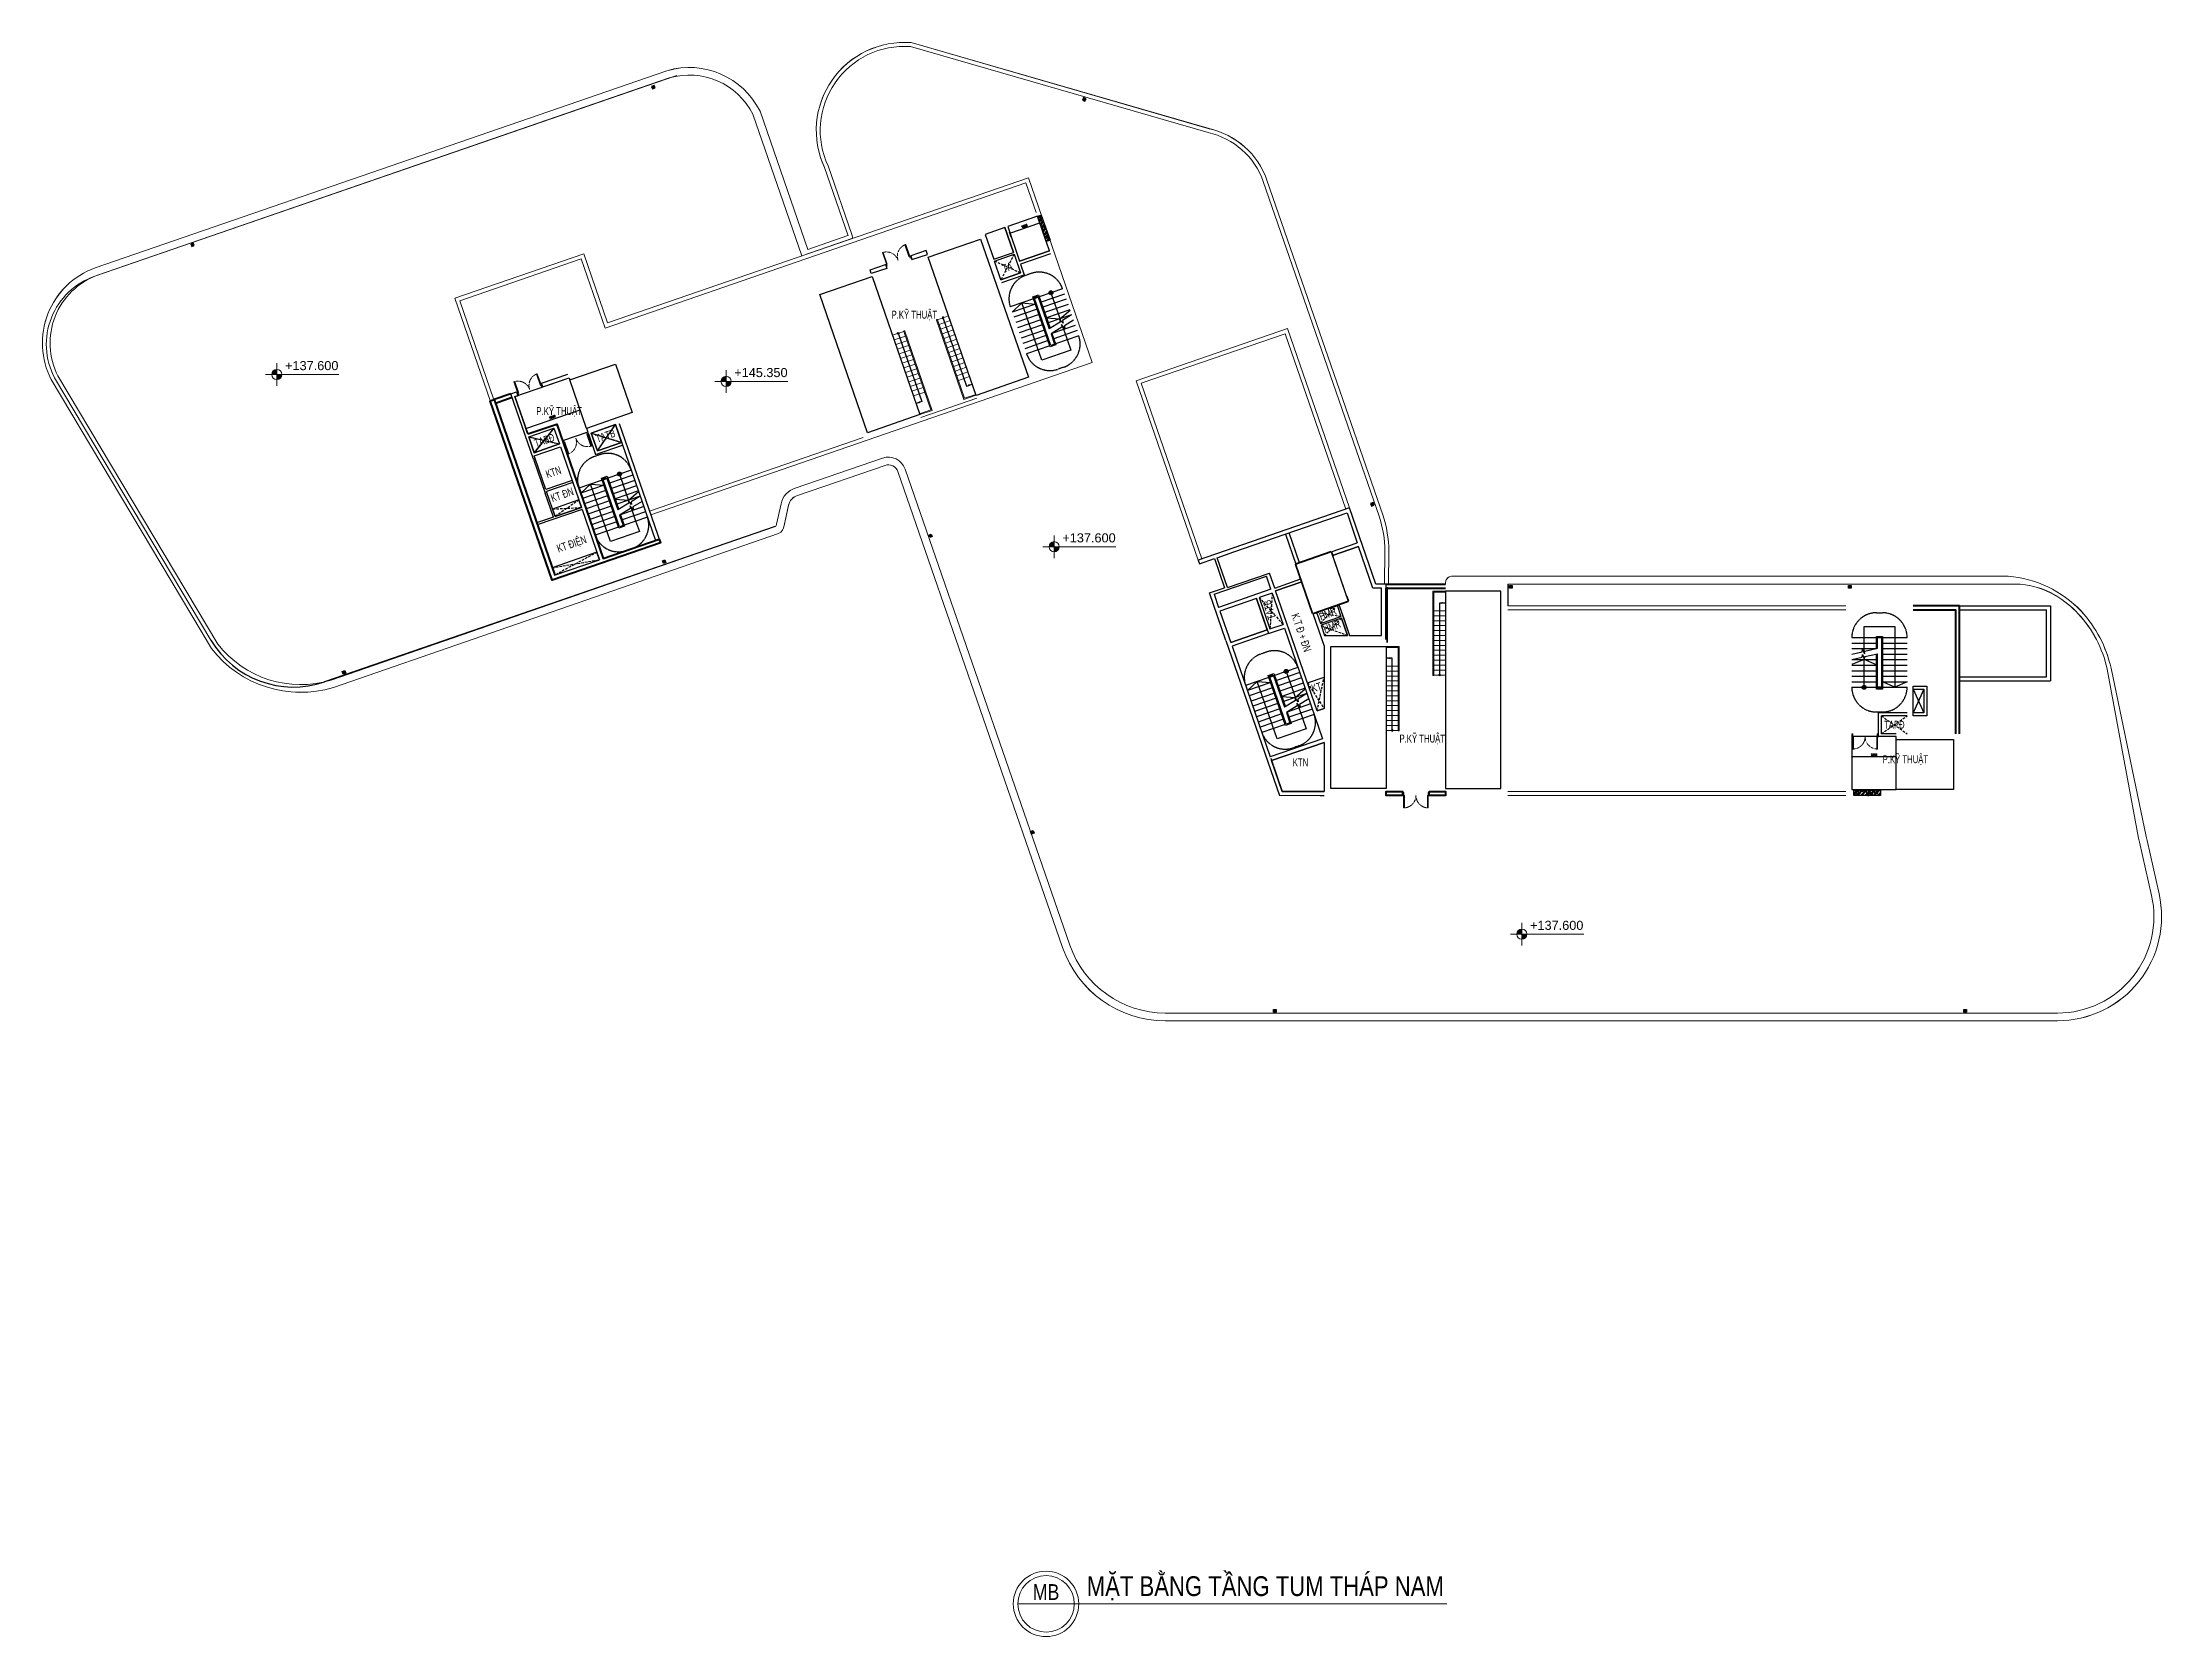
# Model space of a CAD drawing. Header units: millimetres. Extents: x 73618 to 214089, y -16132 to 209282.
# Drawn here: x 73618 to 180838, y -14006 to 66687 of the extents above; entities that cross this region are included whole.
import ezdxf
from ezdxf.enums import TextEntityAlignment as Align

# ---------------------------------------------------------------- set-up
doc = ezdxf.new("R2010")
doc.units = ezdxf.units.MM
doc.header["$LTSCALE"] = 100
doc.header["$MEASUREMENT"] = 0
for name, pattern in [('HIDDEN2', [0.1875, 0.125, -0.0625]), ('Xref_ST_MBDV Cot vach 30.7.2022$0$HIDDEN', [0.375, 0.25, -0.125]), ('Xref_ST_MBDV Cot vach 30.7.2022$0$HIDDEN2', [0.1875, 0.125, -0.0625]), ('Xref_ST_MBDV Cot vach 30.7.2022$0$ST_MBDV Cot vach 220803$0$HIDDEN', [0.375, 0.25, -0.125])]:
    doc.linetypes.add(name, pattern=pattern)
for name, color, linetype, lineweight in [('A-DOOR', 1, 'Continuous', 9), ('AUDIT_I_220808132811-11', 7, 'Continuous', 9), ('CUA', 37, 'Continuous', 13), ('KT-Ghi chu', 7, 'Continuous', 15), ('KT-Net cat', 1, 'Continuous', 40), ('KT-Net thay', 7, 'Continuous', 15), ('KT-TMB', 7, 'Continuous', 0), ('XREF.LSQ9.39U. MB$0$KTV-KT-NET THAY 1', 7, 'Continuous', 15), ('Xref_ST_MBDV Cot vach 30.7.2022$0$CUA', 37, 'Continuous', 13), ('Xref_ST_MBDV Cot vach 30.7.2022$0$ST_MBDV Cot vach 220803$0$Xref_ST_MBDV Cot vach 30.7.2022$0$KT-Net cot vach', 6, 'Continuous', 50), ('Xref_ST_MBDV Cot vach 30.7.2022|Xref_ST_MBDV Cot vach 30.7.2022|Xref_ST_MBDV Cot vach 30.7.2022|Xref_ST_MBDV Cot vach 30.7.2022|00_duong_QH', 7, 'Continuous', 9)]:
    doc.layers.add(name, color=color, linetype=linetype, lineweight=lineweight)
doc.layers.add('A-REVCLOUD', color=7, linetype='Continuous', true_color=0xfa291e)
for name, color, linetype in [('KC-Betong', 6, 'Continuous'), ('KT-Net manh', 139, 'Continuous'), ('NDT Thiet bi', 40, 'Continuous'), ('Xref_NT1+NT2_MBDV Cot vach_220729$0$ccu12-Thay', 7, 'Continuous'), ('Xref_ST_MBDV Cot vach 30.7.2022$0$A-FLOR-STRS-ARROW', 8, 'Continuous'), ('Xref_ST_MBDV Cot vach 30.7.2022$0$IDEA - dim', 251, 'Continuous'), ('Xref_ST_MBDV Cot vach 30.7.2022$0$KT-Khuat', 9, 'Xref_ST_MBDV Cot vach 30.7.2022$0$HIDDEN'), ('Xref_ST_MBDV Cot vach 30.7.2022$0$KT-Net manh', 139, 'Continuous'), ('Xref_ST_MBDV Cot vach 30.7.2022$0$KT-Text', 7, 'Continuous'), ('Xref_ST_MBDV Cot vach 30.7.2022$0$KT-Thay', 7, 'Continuous'), ('Xref_ST_MBDV Cot vach 30.7.2022$0$KT-Tuong', 1, 'Continuous'), ('Xref_ST_MBDV Cot vach 30.7.2022$0$ST_MBDV Cot vach 220803$0$KT-Khuat', 9, 'Xref_ST_MBDV Cot vach 30.7.2022$0$ST_MBDV Cot vach 220803$0$HIDDEN'), ('Xref_ST_MBDV Cot vach 30.7.2022$0$ST_MBDV Cot vach 220803$0$KT-Text', 7, 'Continuous'), ('Xref_ST_MBDV Cot vach 30.7.2022$0$ST_MBDV Cot vach 220803$0$Xref_ST_MBDV Cot vach 30.7.2022$0$KT-Tuong', 1, 'Continuous')]:
    doc.layers.add(name, color=color, linetype=linetype)
doc.styles.add('Arial', font='arial.ttf', dxfattribs={"width": 0.7})
doc.styles.add('font unicode ccu', font='arial.ttf')
doc.styles.add('Xref_ST_MBDV Cot vach 30.7.2022$0$Arial', font='arial.ttf', dxfattribs={"width": 0.7})
doc.styles.add('Xref_ST_MBDV Cot vach 30.7.2022$0$ST_MBDV Cot vach 220803$0$Arial', font='arial.ttf', dxfattribs={"width": 0.7})
doc.styles.add('Xref_ST_MBDV Cot vach 30.7.2022$0$xref.N.Cot vach tang N2$0$DIM', font='vnsimli.shx', dxfattribs={"width": 0.7})
doc.dimstyles.new('Xref_ST_MBDV Cot vach 30.7.2022$0$xref.N.Cot vach tang N2$0$CCU 1-100 A1', dxfattribs={"dimscale": 100, "dimtxt": 2.2, "dimasz": 1, "dimexe": 1, "dimexo": 0, "dimgap": 1, "dimtad": 1, "dimdec": 0, "dimdsep": 46, "dimtxsty": 'Xref_ST_MBDV Cot vach 30.7.2022$0$xref.N.Cot vach tang N2$0$DIM', "dimblk1": 'Xref_ST_MBDV Cot vach 30.7.2022$0$xref.N.Cot vach tang N2$0$_ARCHTICK', "dimblk2": 'Xref_ST_MBDV Cot vach 30.7.2022$0$xref.N.Cot vach tang N2$0$_ARCHTICK', "dimsah": 1, "dimcen": 0, "dimdle": 1, "dimclrd": 256, "dimclre": 256, "dimclrt": 31, "dimadec": 0, "dimazin": 0, "dimtfac": 1, "dimtdec": 0, "dimtix": 1, "dimtmove": 2, "dimatfit": 3, "dimldrblk": 'Xref_ST_MBDV Cot vach 30.7.2022$0$xref.N.Cot vach tang N2$0$_ARCHTICK', "dimfxl": 8, "dimtolj": 1, "dimarcsym": 0})

msp = doc.modelspace()

# ---------------------------------------------------------------- texts
at = {"layer": 'Xref_ST_MBDV Cot vach 30.7.2022$0$KT-Text', "extrusion": (-8.16706e-08, 6.125e-10, 1), "style": 'Xref_ST_MBDV Cot vach 30.7.2022$0$Arial', "width": 0.7}
for s, p in [('TAPĐ', (167313.7, 31952.3, 0)), ('P38 (TMCC)', (169054.4, 30245.7, 0))]:
    msp.add_text(s, height=400, dxfattribs=at).set_placement(p, align=Align.CENTER)
at = {"layer": 'Xref_ST_MBDV Cot vach 30.7.2022$0$KT-Text', "style": 'Xref_ST_MBDV Cot vach 30.7.2022$0$Arial', "width": 0.7}
msp.add_text('1600KG', height=200, dxfattribs=at).set_placement((169080.2, 29858, 0), align=Align.CENTER)

# ---------------------------------------------------------------- blocks, each defined once
blk = doc.blocks.new('Xref_ST_MBDV Cot vach 30.7.2022$0$xref.N.Cot vach tang N2$0$_Open90')
at = {"color": 0, "linetype": 'ByBlock', "lineweight": -2}
for p, q in [((0, 0), (-1, 0)), ((-0.5, 0.5), (0, 0)), ((0, 0), (-0.5, -0.5))]:
    blk.add_line(p, q, dxfattribs=at)
blk = doc.blocks.new('*D21')
at = {"layer": 'Defpoints', "color": 5, "transparency": 16777216}
for p, q in [((165162, 30731), (165162, 30469)), ((167362, 30519), (165212, 30519)), ((167412, 30731), (167412, 30469))]:
    blk.add_line(p, q, dxfattribs=at)
at = {"layer": 'Defpoints', "color": 0, "transparency": 16777216}
for p in [(165162, 30731), (165162, 30519), (167412, 30731)]:
    blk.add_point(p, dxfattribs=at)
at = {"layer": 'Defpoints', "color": 5, "transparency": 16777216, "xscale": 50, "yscale": 50, "zscale": 50, "rotation": 180}
blk.add_blockref('Xref_ST_MBDV Cot vach 30.7.2022$0$xref.N.Cot vach tang N2$0$_Open90', (165162, 30519), dxfattribs=at)
at = {"layer": 'Defpoints', "color": 5, "transparency": 16777216, "xscale": 50, "yscale": 50, "zscale": 50}
blk.add_blockref('Xref_ST_MBDV Cot vach 30.7.2022$0$xref.N.Cot vach tang N2$0$_Open90', (167412, 30519), dxfattribs=at)
at = {"layer": 'Defpoints', "color": 5, "transparency": 16777216, "insert": (166287, 30624), "char_height": 110, "attachment_point": 5, "style": 'Xref_ST_MBDV Cot vach 30.7.2022$0$xref.N.Cot vach tang N2$0$DIM'}
blk.add_mtext('\\A1;2250', dxfattribs=at)
blk = doc.blocks.new('Xref_ST_MBDV Cot vach 30.7.2022$0$xref.N.Cot vach tang N2$0$_ARCHTICK')
at = {"color": 0, "linetype": 'ByBlock', "const_width": 0.15}
blk.add_lwpolyline([(-0.5, -0.5), (0.5, 0.5)], dxfattribs=at)
blk = doc.blocks.new('*U22')
at = {"linetype": 'Continuous', "ltscale": 2}
blk.add_line((7.15, 0), (-7.15, 0), dxfattribs=at)
blk.add_lwpolyline([(7.15, 0), (101.4, 0)], dxfattribs=at)
for radius in [8.28, 7.15]:
    blk.add_circle((0, 0), radius, dxfattribs=at)
at = {"layer": 'KT-Ghi chu', "color": 7, "style": 'Arial', "width": 0.8}
for tag, p, height in [('TENHINHVE', (10.3, 2), 5), ('TILE', (10.65, -6.44), 3.5)]:
    blk.add_attdef(tag, p, '', height=height, dxfattribs=at)
at = {"layer": 'KT-Ghi chu', "color": 7, "style": 'Arial'}
for tag, width, p in [('CHITIET', 0.8, (0, 1)), ('KYHIEU', 0.45, (0, -4))]:
    blk.add_attdef(tag, text='', height=3, dxfattribs=dict(at, width=width)).set_placement(p, align=Align.CENTER)
blk = doc.blocks.new('*U29')
at = {"layer": 'KT-Ghi chu'}
h = blk.add_hatch(color=256, dxfattribs=at)
edge = h.paths.add_edge_path()
edge.add_ellipse((286, 0), major_axis=(91.4, 91.4), ratio=1, start_angle=45, end_angle=135)
edge.add_line((156, 0), (286, 0))
edge.add_line((286, 0), (286, 129))
h = blk.add_hatch(color=256, dxfattribs=at)
edge = h.paths.add_edge_path()
edge.add_ellipse((286, 0), major_axis=(91.4, 91.4), ratio=1, start_angle=225, end_angle=315)
edge.add_line((415, 0), (286, 0))
edge.add_line((286, 0), (286, -129))
for p, q in [((286, 286), (286, -286)), ((1850, 0), (0, 0))]:
    blk.add_line(p, q, dxfattribs=at)
blk.add_circle((286, 0), 129, dxfattribs=at)
at = {"style": 'font unicode ccu'}
for tag, p in [('FL', (493, 109)), ('SL', (490, -337))]:
    blk.add_attdef(tag, p, '', height=230, dxfattribs=at)
blk = doc.blocks.new('BA')
at = {"layer": 'NDT Thiet bi'}
for p, q in [((-23606, -408374), (-23661, -408374)), ((-23606, -408374), (-23659, -408360)), ((-23606, -408374), (-23659, -408389)), ((-23606, -408374), (-23654, -408347)), ((-23606, -408374), (-23654, -408402)), ((-23645, -408335), (-23606, -408374)), ((-23645, -408413), (-23606, -408374)), ((-23606, -408374), (-23633, -408327)), ((-23606, -408374), (-23633, -408422)), ((-23606, -408374), (-23620, -408321)), ((-23606, -408374), (-23620, -408428)), ((-23606, -408391), (-23606, -408319)), ((-23606, -408374), (-23592, -408321)), ((-23606, -408374), (-23578, -408327)), ((-23567, -408335), (-23606, -408374)), ((-23606, -408374), (-23558, -408347)), ((-23606, -408374), (-23553, -408360)), ((-23606, -408374), (-23551, -408374)), ((-23606, -408374), (-23578, -408422)), ((-23606, -408374), (-23553, -408389)), ((-23606, -408374), (-23558, -408402)), ((-23567, -408413), (-23606, -408374)), ((-23606, -408374), (-23592, -408428)), ((-23606, -408391), (-23606, -408429)), ((-23589, -408374), (-23551, -408374))]:
    blk.add_line(p, q, dxfattribs=at)
blk.add_lwpolyline([(-23680, -408448), (-23532, -408448), (-23532, -408301), (-23680, -408301)], close=True, dxfattribs=at)
blk.add_circle((-23606, -408374), 55, dxfattribs=at)
blk = doc.blocks.new('A$C58AB5499')
for points, layer in [([(5483, 8885), (8130, 9799), (10545, 2804), (7898, 1890)], 'KT-Net cat'), ([(-10343, 3477), (-12659, 2677), (-11811, 220), (-9495, 1019)], 'KT-Net cat'), ([(34455, -8014), (31655, -8014), (31655, -18014), (34455, -18014)], 'KT-Net cat'), ([(25855, -10814), (28655, -10814), (28655, -18015), (25855, -18015)], 'KT-Net cat'), ([(57355, -15534), (54455, -15534), (54455, -18064), (57355, -18064)], 'KT-Net cat'), ([(24070, -6647), (25866, -6027), (26731, -8532), (24935, -9152)], 'KT-TMB')]:
    blk.add_wipeout(points).translate(0, 0, 0).dxf.layer = layer
at = {"layer": 'KC-Betong', "ltscale": 10, "elevation": 0}
for points in [[(-10343, 3477), (-9495, 1019), (-11811, 220), (-12659, 2677)], [(24070, -6647), (25866, -6027), (26731, -8532), (24935, -9152)], [(31655, -18014), (34455, -18014), (34455, -8014), (31655, -8014)], [(54455, -15534), (57355, -15534), (57355, -18064), (54455, -18064)]]:
    blk.add_lwpolyline(points, close=True, dxfattribs=at)
blk.add_lwpolyline([(25855, -10814), (28655, -10814), (28655, -18015), (25852, -18014), (25855, -10814)], dxfattribs=at)
blk.add_wipeout([(0, 6995), (2647, 7909), (5062, 914), (2415, 0)]).translate(0, 0, 0).dxf.layer = 'KT-Net cat'
for points in [[(5483, 8885), (8130, 9799), (10545, 2804), (7898, 1890)], [(0, 6995), (2647, 7909), (5062, 914), (2415, 0)]]:
    blk.add_lwpolyline(points, close=True, dxfattribs=at)
blk = doc.blocks.new('XREF.LSQ9.39U. MB$0$thang sat')
at = {"layer": 'KT-Net manh'}
blk.add_lwpolyline([(50, -958), (50, 2650), (350, 2650)], dxfattribs=at)
at = {"layer": 'KT-Net manh', "ltscale": 2}
blk.add_lwpolyline([(350, 2650, 0, 100, 0), (150, 2650, 100, 100, 0)], format="xyseb", dxfattribs=at)
at = {"layer": 'KT-Net manh'}
blk.add_circle((50, -1000), 41.6, dxfattribs=at)
at = {"layer": 'KT-Net thay'}
for p, q in [((350, 3250), (-300, 3250)), ((-300, 3250), (-300, -1000)), ((-250, 3200), (-250, -1000)), ((350, 3200), (-250, 3200)), ((-250, 2250), (350, 2250)), ((350, 2000), (-250, 2000)), ((350, 1750), (-250, 1750)), ((350, 1500), (-250, 1500)), ((350, 1250), (-250, 1250)), ((350, 1000), (-250, 1000)), ((350, 750), (-250, 750)), ((350, 500), (-250, 500)), ((350, 250), (-250, 250)), ((-250, 0), (350, 0)), ((-250, -250), (350, -250)), ((-250, -500), (350, -500)), ((-250, -750), (350, -750)), ((-250, -1000), (350, -1000))]:
    blk.add_line(p, q, dxfattribs=at)
blk.add_arc((-275, -1000), 25, 180, 0, dxfattribs=at)
blk = doc.blocks.new('*U114')
for p, q in [((-1260, -100), (-1300, -100)), ((-1260, -525), (-1300, -525)), ((-1280, -100), (-1280, -525)), ((-90, -100), (-50, -100)), ((-90, -525), (-50, -525)), ((-70, -100), (-70, -525))]:
    blk.add_line(p, q)
for points in [[(-1350, 100), (-1290, 100), (-1290, 40), (-1300, 40), (-1300, 0), (-1350, 0)], [(-1300, 0), (-1260, 0), (-1260, -625), (-1300, -625)], [(-50, 0), (-90, 0), (-90, -625), (-50, -625)], [(0, 100), (-60, 100), (-60, 40), (-50, 40), (-50, 0), (0, 0)]]:
    blk.add_lwpolyline(points, close=True)
at = {"linetype": 'Xref_ST_MBDV Cot vach 30.7.2022$0$HIDDEN2'}
for centre, start, end in [((-1300, 0), 270.00004, 0), ((-50, 0), 180, 269.99996)]:
    blk.add_arc(centre, 625, start, end, dxfattribs=at)
blk = doc.blocks.new('*U73')
for p, q in [((-1260, 525), (-1300, 525)), ((-1260, 100), (-1300, 100)), ((-1280, 100), (-1280, 525)), ((-90, 525), (-50, 525)), ((-90, 100), (-50, 100)), ((-70, 100), (-70, 525))]:
    blk.add_line(p, q)
for points in [[(-1350, -100), (-1290, -100), (-1290, -40), (-1300, -40), (-1300, 0), (-1350, 0)], [(-1300, 0), (-1260, 0), (-1260, 625), (-1300, 625)], [(-50, 0), (-90, 0), (-90, 625), (-50, 625)], [(0, -100), (-60, -100), (-60, -40), (-50, -40), (-50, 0), (0, 0)]]:
    blk.add_lwpolyline(points, close=True)
at = {"linetype": 'Xref_ST_MBDV Cot vach 30.7.2022$0$HIDDEN2'}
for centre, start, end in [((-1300, 0), 0, 89.99996), ((-50, 0), 90.00004, 180)]:
    blk.add_arc(centre, 625, start, end, dxfattribs=at)
blk = doc.blocks.new('*D121')
at = {"layer": 'Defpoints', "color": 5, "transparency": 16777216}
for p, q in [((-46745, 17977), (-46850, 18280)), ((-46786, 18249), (-44139, 19163)), ((-44004, 18924), (-44108, 19227))]:
    blk.add_line(p, q, dxfattribs=at)
at = {"layer": 'Defpoints', "color": 0, "transparency": 16777216}
for p in [(-44092, 19180), (-44004, 18924), (-46745, 17977)]:
    blk.add_point(p, dxfattribs=at)
at = {"layer": 'Defpoints', "color": 5, "transparency": 16777216}
for p, xscale, yscale, zscale, rotation in [((-46833, 18233), 50, 50, 50, 199.0471379540196), ((-44092, 19180), 50.00000000000001, 50.00000000000001, 50.00000000000001, 19.04713795401963)]:
    blk.add_blockref('Xref_ST_MBDV Cot vach 30.7.2022$0$xref.N.Cot vach tang N2$0$_Open90', p, dxfattribs=dict(at, xscale=xscale, yscale=yscale, zscale=zscale, rotation=rotation))
at = {"layer": 'Defpoints', "color": 5, "transparency": 16777216, "insert": (-45497, 18806), "char_height": 110, "attachment_point": 5, "rotation": 19.04714, "style": 'Xref_ST_MBDV Cot vach 30.7.2022$0$xref.N.Cot vach tang N2$0$DIM'}
blk.add_mtext('\\A1;2900', dxfattribs=at)
blk = doc.blocks.new('*U7')
for p, q in [((-1260, 525), (-1300, 525)), ((-1260, 100), (-1300, 100)), ((-1280, 100), (-1280, 525)), ((-90, 525), (-50, 525)), ((-90, 100), (-50, 100)), ((-70, 100), (-70, 525))]:
    blk.add_line(p, q)
for points in [[(-1350, -150), (-1290, -150), (-1290, -40), (-1300, -40), (-1300, 0), (-1350, 0)], [(-1300, 0), (-1260, 0), (-1260, 625), (-1300, 625)], [(-50, 0), (-90, 0), (-90, 625), (-50, 625)], [(0, -150), (-60, -150), (-60, -40), (-50, -40), (-50, 0), (0, 0)]]:
    blk.add_lwpolyline(points, close=True)
at = {"linetype": 'Xref_ST_MBDV Cot vach 30.7.2022$0$HIDDEN2'}
for centre, start, end in [((-1300, 0), 0, 89.99996), ((-50, 0), 90.00004, 180)]:
    blk.add_arc(centre, 625, start, end, dxfattribs=at)
blk = doc.blocks.new('*U83')
for p, q in [((-1260, 525), (-1300, 525)), ((-1260, 100), (-1300, 100)), ((-1280, 100), (-1280, 525)), ((-90, 525), (-50, 525)), ((-90, 100), (-50, 100)), ((-70, 100), (-70, 525))]:
    blk.add_line(p, q)
for points in [[(-1350, -100), (-1290, -100), (-1290, -40), (-1300, -40), (-1300, 0), (-1350, 0)], [(-1300, 0), (-1260, 0), (-1260, 625), (-1300, 625)], [(-50, 0), (-90, 0), (-90, 625), (-50, 625)], [(0, -100), (-60, -100), (-60, -40), (-50, -40), (-50, 0), (0, 0)]]:
    blk.add_lwpolyline(points, close=True)
at = {"linetype": 'HIDDEN2'}
for centre, start, end in [((-1300, 0), 0, 89.99996), ((-50, 0), 90.00004, 180)]:
    blk.add_arc(centre, 625, start, end, dxfattribs=at)
blk = doc.blocks.new('*D120')
at = {"layer": 'Defpoints', "color": 5, "transparency": 16777216}
for p, q in [((-3846, 6391), (-2429, 6881)), ((-2312, 6697), (-2398, 6944)), ((-3825, 6175), (-3910, 6422))]:
    blk.add_line(p, q, dxfattribs=at)
at = {"layer": 'Defpoints', "color": 0, "transparency": 16777216}
for p in [(-2381, 6897), (-2312, 6697), (-3825, 6175)]:
    blk.add_point(p, dxfattribs=at)
at = {"layer": 'Defpoints', "color": 5, "transparency": 16777216, "xscale": 50, "yscale": 50, "zscale": 50}
for p, rotation in [((-2381, 6897), 19.04713795308841), ((-3894, 6375), 199.0471379530884)]:
    blk.add_blockref('Xref_ST_MBDV Cot vach 30.7.2022$0$xref.N.Cot vach tang N2$0$_Open90', p, dxfattribs=dict(at, rotation=rotation))
at = {"layer": 'Defpoints', "color": 5, "transparency": 16777216, "insert": (-3172, 6735), "char_height": 110, "attachment_point": 5, "rotation": 19.04714, "style": 'Xref_ST_MBDV Cot vach 30.7.2022$0$xref.N.Cot vach tang N2$0$DIM'}
blk.add_mtext('\\A1;1600', dxfattribs=at)
blk = doc.blocks.new('A$C1DD04B63')
at = {"layer": 'Xref_ST_MBDV Cot vach 30.7.2022$0$KT-Net manh'}
h = blk.add_hatch(color=256, dxfattribs=at)
edge = h.paths.add_edge_path(flags=0)
edge.add_arc((-42094.9, 15922.6), 100, 199.047138, 559.047138)
h = blk.add_hatch(color=256, dxfattribs=at)
edge = h.paths.add_edge_path(flags=0)
edge.add_arc((-42094.9, 15922.6), 100, 199.047137, 559.047137)
for points in [[(-42096.7, 16022.6), (-42155.1, 16002.4), (-42190.5, 15951.8), (-42189.4, 15890), (-42152.1, 15840.6), (-42093, 15822.6), (-42034.6, 15842.8), (-41999.2, 15893.4), (-42000.3, 15955.2), (-42037.6, 16004.6)], [(-42096.7, 16022.6), (-42155.1, 16002.4), (-42190.5, 15951.8), (-42189.4, 15890), (-42152.1, 15840.6), (-42093, 15822.6), (-42034.6, 15842.8), (-41999.2, 15893.4), (-42000.3, 15955.2), (-42037.6, 16004.6)], [(-8365.1, 6033.9), (-8423.5, 6013.7), (-8458.9, 5963), (-8457.8, 5901.3), (-8420.6, 5851.9), (-8361.5, 5833.9), (-8303, 5854.1), (-8267.6, 5904.7), (-8268.8, 5966.5), (-8306, 6015.9)], [(-8365.1, 6033.9), (-8423.5, 6013.7), (-8458.9, 5963), (-8457.8, 5901.3), (-8420.6, 5851.9), (-8361.5, 5833.9), (-8303, 5854.1), (-8267.6, 5904.7), (-8268.8, 5966.5), (-8306, 6015.9)]]:
    blk.add_hatch(color=256, dxfattribs=at).paths.add_polyline_path(points, flags=0)
h = blk.add_hatch(color=256, dxfattribs=at)
edge = h.paths.add_edge_path(flags=0)
edge.add_arc((-8363.3, 5933.9), 100, 199.047138, 559.047138)
h = blk.add_hatch(color=256, dxfattribs=at)
edge = h.paths.add_edge_path(flags=0)
edge.add_arc((-8363.3, 5933.9), 100, 199.047137, 559.047137)
at = {"layer": 'A-DOOR'}
blk.add_line((-6450, -350, 0), (-8706.3, -350, 0), dxfattribs=at)
at = {"layer": 'A-REVCLOUD', "color": 6, "extrusion": (4.57368e-06, 2.23012e-06, 1), "elevation": -3.7}
blk.add_lwpolyline([(-46686.3, 17807.6), (-45410.2, 18248), (-45132.9, 17444.4), (-46408.9, 17004)], close=True, dxfattribs=at)
for points in [[(-45410.2, 18248), (-46409, 17003.9)], [(-46686.3, 17807.6), (-45133, 17444.4)]]:
    blk.add_lwpolyline(points, dxfattribs=at)
at = {"layer": 'A-REVCLOUD', "color": 6, "elevation": 0}
for points in [[(-43215.9, 17101.3), (-43525.9, 17999.3), (-42297.1, 18423.5), (-41987.1, 17525.5), (-43215.9, 17101.3)], [(-43215.9, 17101.3), (-42297.1, 18423.5)], [(-43525.9, 17999.3), (-41987.1, 17525.5)]]:
    blk.add_lwpolyline(points, dxfattribs=at)
at = {"layer": 'Defpoints', "elevation": 0}
for points in [[(-47388, 19839.7), (-44646.7, 20786.1), (-43700.3, 18044.9), (-44976.4, 17604.3), (-45270.1, 18455), (-46735.3, 17949.2)], [(-46686.3, 17807.4), (-45410.2, 18248), (-45132.8, 17444.5), (-46408.9, 17003.9)], [(-43215.9, 17101.3), (-41987.1, 17525.5), (-42297.1, 18423.5), (-43525.9, 17999.3)], [(-4700.7, 12255.2), (-6024.1, 11798.3), (-5224.6, 9482.5), (-5697.2, 9319.3), (-5155.4, 7750), (-3550, 7750), (-3550, 10150), (-3973.9, 10150)], [(-8898.6, 10012.5), (-7575.3, 10469.4), (-6450, 7209.9), (-6450, 4059.1), (-6800.7, 3935.8)], [(-11169.8, 7398.2), (-9326.6, 8034.5), (-9874.8, 9622.6), (-11718.1, 8986.2)], [(-9107.3, 1424.2), (-6450, 2341.6), (-6450, -150), (-8563.8, -150)]]:
    blk.add_lwpolyline(points, close=True, dxfattribs=at)
at = {"layer": 'KT-Net cat'}
for p, q in [((-47595, 19979.8, 0), (-48440.2, 19688, 0)), ((-47529.8, 19790.7, 0), (-48374.9, 19498.9, 0))]:
    blk.add_line(p, q, dxfattribs=at)
at = {"layer": 'KT-Net cat', "elevation": 0}
blk.add_lwpolyline([(-46735.3, 17949.2), (-45270.1, 18455), (-42920.5, 11649.2), (-40084.7, 12628.2), (-40019.4, 12439.2), (-45501.9, 10546.4), (-48634.8, 19620.8), (-48440.2, 19688), (-45372.5, 10802.6)], dxfattribs=at)
at = {"layer": 'Xref_ST_MBDV Cot vach 30.7.2022$0$A-FLOR-STRS-ARROW', "elevation": 0}
for points in [[(-41047.2, 14803.2), (-41506.4, 14519.9), (-41483.3, 14386.3), (-41656.3, 14578.9), (-41629.3, 14444.1), (-42181, 14103.7)], [(-40955.5, 14537.7), (-41414.7, 14254.4), (-41391.6, 14120.8), (-41564.6, 14313.4), (-41537.6, 14178.6), (-42089.3, 13838.2)], [(-7315.6, 4814.5), (-7774.8, 4531.2), (-7751.7, 4397.6), (-7924.7, 4590.2), (-7897.7, 4455.4), (-8449.4, 4115)], [(-7223.9, 4549), (-7683.2, 4265.7), (-7660.1, 4132), (-7833, 4324.7), (-7806, 4189.9), (-8357.7, 3849.5)]]:
    blk.add_lwpolyline(points, dxfattribs=at)
at = {"layer": 'Xref_ST_MBDV Cot vach 30.7.2022$0$IDEA - dim', "color": 1}
for p, q in [((-45970.1, 20329.2, 0), (-44646.7, 20786.1, 0)), ((-47388, 19839.7, 0), (-47246.2, 19888.6, 0)), ((-47388, 19839.7, 0), (-46735.3, 17949.2, 0)), ((-45410.2, 18248, 0), (-45132.8, 17444.5, 0)), ((-46686.3, 17807.4, 0), (-46408.9, 17003.9, 0)), ((-46408.9, 17003.9, 0), (-45132.8, 17444.5, 0)), ((-46407.2, 16845.8, 0), (-45083.9, 17302.7, 0)), ((-45083.9, 17302.7, 0), (-44023.3, 14230.6, 0)), ((-43667.7, 17950.3, 0), (-43308.7, 16910.6, 0)), ((-43308.7, 16910.6, 0), (-41938.1, 17383.8, 0)), ((-46452.8, 16671.4, 0), (-45862.1, 14960.5, 0)), ((-46358.3, 16704, 0), (-46407.2, 16845.8, 0)), ((-45816.6, 15134.9, 0), (-46358.3, 16704, 0)), ((-44493.2, 15591.8, 0), (-45816.6, 15134.9, 0)), ((-44460.6, 15497.3, 0), (-45783.9, 15040.4, 0)), ((-45767.6, 14993.1, 0), (-45783.9, 15040.4, 0)), ((-43990.6, 14136.1, 0), (-46253.7, 13354.8, 0)), ((-45441.1, 13741.1, 0), (-45862.1, 14960.5, 0)), ((-45346.6, 13773.8, 0), (-45767.6, 14993.1, 0)), ((-44023.3, 14230.6, 0), (-45346.6, 13773.8, 0)), ((-44023.3, 14230.6, 0), (-45346.6, 13773.8, 0)), ((-43990.6, 14136.1, 0), (-43109.5, 11583.9, 0)), ((-45441.1, 13741.1, 0), (-46286.3, 13449.3, 0))]:
    blk.add_line(p, q, dxfattribs=at)
at = {"layer": 'Xref_ST_MBDV Cot vach 30.7.2022$0$IDEA - dim', "color": 1, "elevation": 0}
for points in [[(-45970.1, 20329.2), (-46035.4, 20518.2), (-44712, 20975.1)], [(-46358.3, 16704), (-46452.8, 16671.4), (-47595, 19979.8), (-47311.5, 20077.7), (-47246.2, 19888.6)], [(-46686.3, 17807.4), (-45410.2, 18248)], [(-42297.1, 18423.5), (-40273.7, 12563)], [(-42108, 18488.8), (-40019.4, 12439.2)], [(-43525.9, 17999.3), (-43215.9, 17101.3), (-41987.1, 17525.5)]]:
    blk.add_lwpolyline(points, dxfattribs=at)
at = {"layer": 'Xref_ST_MBDV Cot vach 30.7.2022$0$KT-Khuat', "linetype": 'Xref_ST_MBDV Cot vach 30.7.2022$0$HIDDEN', "ltscale": 5}
for p, q in [((-46408.9, 17003.9, 0), (-45410.2, 18248, 0)), ((-43215.9, 17101.3, 0), (-42297.1, 18423.5, 0)), ((-46686.3, 17807.4, 0), (-45132.8, 17444.5, 0)), ((-43525.9, 17999.3, 0), (-41987.1, 17525.5, 0)), ((-45477.2, 14151.9, 0), (-44023.3, 14230.6, 0)), ((-45477.2, 14151.9, 0), (-44023.3, 14230.6, 0)), ((-44153.8, 14608.7, 0), (-45346.6, 13773.8, 0)), ((-44153.8, 14608.7, 0), (-45346.6, 13773.8, 0)), ((-43240, 11962, 0), (-45378.1, 10800.7, 0)), ((-45508.6, 11178.8, 0), (-43109.5, 11583.9, 0)), ((-9733, 9671.5, 0), (-8523.1, 8311.9, 0)), ((-9071.4, 9900, 0), (-9184.8, 8083.5, 0))]:
    blk.add_line(p, q, dxfattribs=at)
at = {"layer": 'Xref_ST_MBDV Cot vach 30.7.2022$0$KT-Net manh'}
for p, q in [((-41999.2, 15893.4, 0), (-42000.3, 15955.2, 0)), ((-41999.2, 15893.4, 0), (-42000.3, 15955.2, 0)), ((-3268, 10200, 0), (-3268, 7400, 0)), ((-3250, 10200, 0), (-3250, 7400, 0)), ((-8267.6, 5904.7, 0), (-8268.8, 5966.5, 0)), ((-8267.6, 5904.7, 0), (-8268.8, 5966.5, 0))]:
    blk.add_line(p, q, dxfattribs=at)
at = {"layer": 'Xref_ST_MBDV Cot vach 30.7.2022$0$KT-Net manh', "linetype": 'Xref_ST_MBDV Cot vach 30.7.2022$0$HIDDEN', "elevation": 0}
for points in [[(-41504.1, 16126.6, 0.41413131), (-43093.3, 16900.3), (-43377.4, 16802.2, 0.41413134), (-44150.8, 15212.8, 1.00002922)], [(-40681.7, 13744.5, -0.41413131), (-41455, 12155.1), (-41739.2, 12057.1, -0.41413134), (-43328.4, 12830.8, -1.00002922)], [(-7772.5, 6137.9, 0.41413131), (-9361.7, 6911.6), (-9645.8, 6813.5, 0.41413134), (-10419.2, 5224.1, 1.00002922)], [(-6950.1, 3755.8, -0.41413131), (-7723.5, 2166.4), (-8007.6, 2068.3, -0.41413134), (-9596.8, 2842.1, -1.00002922)]]:
    blk.add_lwpolyline(points, format="xyb", dxfattribs=at)
at = {"layer": 'Xref_ST_MBDV Cot vach 30.7.2022$0$KT-Net manh', "elevation": 0}
for points in [[(-44059.4, 14948.1), (-43560, 15416.8), (-42877.8, 15356.1)], [(-41523.5, 14267.6), (-41311.6, 13654), (-41279, 13559.5), (-41091.4, 13016), (-42556.5, 12510.2), (-43560, 15416.8)], [(-42317.1, 14651.3), (-41638, 14599.3), (-41128.7, 15039.5)], [(-42094.9, 15922.6), (-41615.1, 14533.1)], [(-10327.8, 4959.4), (-9828.4, 5428.1), (-9146.3, 5367.3)], [(-7791.9, 4278.8), (-7580.1, 3665.3), (-7547.4, 3570.8), (-7359.8, 3027.3), (-8824.9, 2521.4), (-9828.4, 5428.1)], [(-8363.3, 5933.9), (-7883.6, 4544.4)], [(-8585.6, 4662.6), (-7906.4, 4610.5), (-7397.2, 5050.8)]]:
    blk.add_lwpolyline(points, dxfattribs=at)
at = {"layer": 'Xref_ST_MBDV Cot vach 30.7.2022$0$KT-Net manh'}
for centre in [(-42094.9, 15922.6, 0), (-42094.9, 15922.6, 0), (-8363.3, 5933.9, 0), (-8363.3, 5933.9, 0)]:
    blk.add_circle(centre, 100, dxfattribs=at)
at = {"layer": 'Xref_ST_MBDV Cot vach 30.7.2022$0$KT-Thay', "extrusion": (-1.21212e-08, -4.22423e-09, 1)}
for p, q in [((-41504.1, 16126.6, 0), (-42685.6, 15718.6, 0)), ((-42969.2, 15620.7, 0), (-44150.8, 15212.8, 0)), ((-42877.8, 15356.1, 0), (-44059.4, 14948.1, 0)), ((-42786.5, 15091.4, 0), (-43968, 14683.5, 0)), ((-41412.7, 15861.9, 0), (-42594.3, 15454, 0)), ((-41321.3, 15597.2, 0), (-42502.9, 15189.3, 0)), ((-41229.9, 15332.6, 0), (-42411.5, 14924.6, 0)), ((-41138.6, 15067.9, 0), (-42320.1, 14660, 0)), ((-42695.1, 14826.7, 0), (-43876.6, 14418.8, 0)), ((-42603.7, 14562.1, 0), (-43785.3, 14154.1, 0)), ((-42512.3, 14297.4, 0), (-43693.9, 13889.5, 0)), ((-42421, 14032.7, 0), (-43602.5, 13624.8, 0)), ((-41047.2, 14803.2, 0), (-42228.8, 14395.3, 0)), ((-40864.4, 14273.9, 0), (-42046, 13866, 0)), ((-40773.1, 14009.2, 0), (-41954.6, 13601.3, 0)), ((-42329.6, 13768, 0), (-43511.1, 13360.1, 0)), ((-42238.2, 13503.4, 0), (-43419.8, 13095.4, 0)), ((-42146.8, 13238.7, 0), (-43328.4, 12830.8, 0)), ((-40681.7, 13744.5, 0), (-41863.2, 13336.6, 0)), ((-9237.6, 5632, 0), (-10419.2, 5224.1, 0)), ((-9146.3, 5367.3, 0), (-10327.8, 4959.4, 0)), ((-7772.5, 6137.9, 0), (-8954.1, 5729.9, 0)), ((-7681.1, 5873.2, 0), (-8862.7, 5465.3, 0)), ((-7589.8, 5608.5, 0), (-8771.3, 5200.6, 0)), ((-9054.9, 5102.7, 0), (-10236.5, 4694.7, 0)), ((-8963.5, 4838, 0), (-10145.1, 4430.1, 0)), ((-8872.1, 4573.3, 0), (-10053.7, 4165.4, 0)), ((-8780.8, 4308.7, 0), (-9962.3, 3900.7, 0)), ((-7498.4, 5343.8, 0), (-8679.9, 4935.9, 0)), ((-7407, 5079.2, 0), (-8588.6, 4671.2, 0)), ((-7315.6, 4814.5, 0), (-8497.2, 4406.6, 0)), ((-8689.4, 4044, 0), (-9870.9, 3636.1, 0)), ((-8598, 3779.3, 0), (-9779.6, 3371.4, 0)), ((-8506.6, 3514.7, 0), (-9688.2, 3106.7, 0)), ((-8415.3, 3250, 0), (-9596.8, 2842.1, 0)), ((-7132.9, 4285.2, 0), (-8314.4, 3877.2, 0)), ((-7041.5, 4020.5, 0), (-8223.1, 3612.6, 0)), ((-6950.1, 3755.8, 0), (-8131.7, 3347.9, 0))]:
    blk.add_line(p, q, dxfattribs=at)
at = {"layer": 'Xref_ST_MBDV Cot vach 30.7.2022$0$KT-Thay'}
for p, q in [((-42921.9, 15637.1, 0), (-42732.9, 15702.3, 0)), ((-9190.4, 5648.3, 0), (-9001.3, 5713.6, 0)), ((-7290.2, 5353.6, 0), (-6450, 5649.2, 0))]:
    blk.add_line(p, q, dxfattribs=at)
at = {"layer": 'Xref_ST_MBDV Cot vach 30.7.2022$0$KT-Thay', "elevation": 0}
for points in [[(-42045.7, 13865.1), (-41846.9, 13289.3), (-42130.5, 13191.4), (-43001.8, 15715.3), (-42718.3, 15813.2), (-42137.4, 14130.6)], [(-42089.3, 13838.2), (-41910.5, 13320.3), (-42099.6, 13255), (-42938.3, 15684.3), (-42749.2, 15749.6), (-42181, 14103.7)], [(-8314.1, 3876.4), (-8115.4, 3300.6), (-8398.9, 3202.7), (-9270.3, 5726.5), (-8986.7, 5824.4), (-8405.8, 4141.9)], [(-8357.7, 3849.5), (-8178.9, 3331.6), (-8368, 3266.3), (-9206.7, 5695.6), (-9017.6, 5760.9), (-8449.4, 4115)]]:
    blk.add_lwpolyline(points, dxfattribs=at)
for points in [[(-44023.3, 14230.6), (-44153.8, 14608.7), (-45477.2, 14151.9), (-45346.6, 13773.8)], [(-44023.3, 14230.6), (-44153.8, 14608.7), (-45477.2, 14151.9), (-45346.6, 13773.8)], [(-43109.5, 11583.9), (-43240, 11962), (-45508.6, 11178.8), (-45378.1, 10800.7)]]:
    blk.add_lwpolyline(points, close=True, dxfattribs=at)
at = {"layer": 'Xref_ST_MBDV Cot vach 30.7.2022$0$KT-Tuong'}
for p, q in [((-5164.4, 14211, 0), (-12821.4, 11567.4, 0)), ((-11006.9, 11982.3, 0), (-5288.1, 13956.7, 0)), ((-5288.1, 13956.7, 0), (-4766, 12444.3, 0)), ((-3831.3, 10350, 0), (-5164.4, 14211, 0)), ((-11857.6, 11688.6, 0), (-11006.9, 11982.3, 0)), ((-12821.4, 11567.4, 0), (-12755.1, 11378.8, 0)), ((-12755.1, 11378.8, 0), (-11999.4, 11639.6, 0)), ((-12011.8, 9836.9, 0), (-9365.1, 10750.7, 0)), ((-11999.4, 11639.6, 0), (-11490.3, 10165.1, 0)), ((-11335.5, 10176.2, 0), (-11857.6, 11688.6, 0)), ((-11335.5, 10176.2, 0), (-9208.7, 10910.5, 0)), ((-9136.6, 10089, 0), (-9365.1, 10750.7, 0)), ((-8947.6, 10154.3, 0), (-9208.7, 10910.5, 0)), ((-12246.5, 9904, 0), (-11490.3, 10165.1, 0)), ((-11417.6, 7503, 0), (-12246.5, 9904, 0)), ((-12011.8, 9836.9, 0), (-11783.3, 9175.2, 0)), ((-9136.6, 10089, 0), (-11783.3, 9175.2, 0)), ((-9071.4, 9900, 0), (-9733, 9671.5, 0)), ((-9733, 9671.5, 0), (-9184.8, 8083.5, 0)), ((-9071.4, 9900, 0), (-8523.1, 8311.9, 0)), ((-6800.7, 3935.8, 0), (-8898.6, 10012.5, 0)), ((-9874.8, 9622.6, 0), (-11718.1, 8986.2, 0)), ((-9874.8, 9622.6, 0), (-9261.3, 7845.5, 0)), ((-11228.5, 7568.3, 0), (-11169.8, 7398.2, 0)), ((-9326.6, 8034.5, 0), (-11169.8, 7398.2, 0)), ((-9261.3, 7845.5, 0), (-11104.5, 7209.1, 0)), ((-9261.3, 7845.5, 0), (-8457.8, 8122.9, 0)), ((-9184.8, 8083.5, 0), (-8523.1, 8311.9, 0)), ((-8457.8, 8122.9, 0), (-6525.9, 2527, 0)), ((-11417.6, 7503, 0), (-8706.3, -350, 0)), ((-11104.5, 7209.1, 0), (-9172.6, 1613.2, 0)), ((-6800.7, 3935.8, 0), (-6450, 4059.1, 0)), ((-6525.9, 2527, 0), (-9172.6, 1613.2, 0)), ((-6450, 2341.6, 0), (-9107.3, 1424.2, 0)), ((-9146.5, 1537.8, 0), (-8563.8, -150, 0)), ((-8563.8, -150, 0), (-6450, -150, 0)), ((-6650, -150, 0), (-6450, -150, 0)), ((-6650, -350, 0), (-6450, -350, 0))]:
    blk.add_line(p, q, dxfattribs=at)
at = {"layer": 'Xref_ST_MBDV Cot vach 30.7.2022$0$KT-Tuong', "elevation": 0}
blk.add_lwpolyline([(-11718.1, 8986.2), (-11669.1, 8844.4)], dxfattribs=at)
at = {"layer": 'Xref_ST_MBDV Cot vach 30.7.2022$0$ST_MBDV Cot vach 220803$0$KT-Khuat', "linetype": 'Xref_ST_MBDV Cot vach 30.7.2022$0$ST_MBDV Cot vach 220803$0$HIDDEN', "ltscale": 5}
for p, q in [((-6800.7, 3935.8, 0), (-6450, 5649.2, 0)), ((-7290.2, 5353.6, 0), (-6450, 4059.1, 0))]:
    blk.add_line(p, q, dxfattribs=at)
at = {"layer": 'Xref_ST_MBDV Cot vach 30.7.2022$0$ST_MBDV Cot vach 220803$0$KT-Khuat', "linetype": 'Xref_ST_MBDV Cot vach 30.7.2022$0$ST_MBDV Cot vach 220803$0$HIDDEN', "ltscale": 5, "extrusion": (5.05853e-09, -7.09797e-09, 1), "elevation": 0}
for points in [[(-6831.5, 8927.7), (-5595.9, 8719.6)], [(-5791.7, 9286.7), (-6635.7, 8360.6)], [(-5563.3, 8625), (-6422.3, 7750.7)]]:
    blk.add_lwpolyline(points, dxfattribs=at)
at = {"layer": 'Xref_ST_MBDV Cot vach 30.7.2022$0$ST_MBDV Cot vach 220803$0$KT-Khuat', "linetype": 'Xref_ST_MBDV Cot vach 30.7.2022$0$ST_MBDV Cot vach 220803$0$HIDDEN', "ltscale": 5, "extrusion": (4.82584e-10, -8.7027e-09, 1), "elevation": 0}
blk.add_lwpolyline([(-6601.3, 8261), (-5261.2, 7750)], dxfattribs=at)
at = {"layer": 'Xref_ST_MBDV Cot vach 30.7.2022$0$ST_MBDV Cot vach 220803$0$Xref_ST_MBDV Cot vach 30.7.2022$0$KT-Net cot vach'}
for p, q in [((-6089.4, 11987.4, 0), (-7885.3, 11367.3, 0)), ((-6007.8, 11751.1, 0), (-6089.4, 11987.4, 0)), ((-7020.5, 8862.5, 0), (-7885.4, 11367.3, 0)), ((-5306.2, 9718.8, 0), (-5224.6, 9482.5, 0)), ((-7020.5, 8862.5, 0), (-5224.6, 9482.5, 0))]:
    blk.add_line(p, q, dxfattribs=at)
at = {"layer": 'Xref_ST_MBDV Cot vach 30.7.2022$0$ST_MBDV Cot vach 220803$0$Xref_ST_MBDV Cot vach 30.7.2022$0$KT-Tuong'}
for p, q in [((-8407.5, 12879.7, 0), (-7885.4, 11367.3, 0)), ((-7696.3, 11432.6, 0), (-8218.5, 12945, 0)), ((-5723.6, 10315.2, 0), (-6196.8, 11685.8, 0)), ((-5534.6, 10380.5, 0), (-6007.8, 11751.1, 0)), ((-8947.6, 10154.3, 0), (-7624.3, 10611.1, 0)), ((-5495.2, 9653.6, 0), (-5723.6, 10315.2, 0)), ((-5306.2, 9718.8, 0), (-5534.6, 10380.5, 0)), ((-3550, 10150, 0), (-3973.9, 10150, 0)), ((-6635.7, 8360.6, 0), (-5595.9, 8719.6, 0)), ((-5501.4, 8752.2, 0), (-5468.8, 8657.7, 0)), ((-5155.4, 7750, 0), (-3550, 7750, 0))]:
    blk.add_line(p, q, dxfattribs=at)
at = {"layer": 'Xref_ST_MBDV Cot vach 30.7.2022$0$ST_MBDV Cot vach 220803$0$Xref_ST_MBDV Cot vach 30.7.2022$0$KT-Tuong', "extrusion": (5.05853e-09, -7.09797e-09, 1), "elevation": 0}
for points in [[(-6089.4, 11987.4), (-4766, 12444.3)], [(-6024.1, 11798.4), (-4700.7, 12255.2)], [(-3973.9, 10150), (-4700.7, 12255.2)], [(-3300, 7550), (-3300, 10350), (-3831.3, 10350)], [(-3550, 7750), (-3550, 10150)], [(-7020.5, 8862.5), (-6450, 7209.9)], [(-6831.5, 8927.7), (-6635.7, 8360.6)], [(-5791.7, 9286.7), (-5595.9, 8719.6)], [(-5697.2, 9319.3), (-5501.4, 8752.2)], [(-5563.3, 8625), (-5261.2, 7750)], [(-5468.8, 8657.7), (-5155.4, 7750)], [(-3550, 7750), (-3550, 8922.2)]]:
    blk.add_lwpolyline(points, dxfattribs=at)
at = {"layer": 'Xref_ST_MBDV Cot vach 30.7.2022$0$ST_MBDV Cot vach 220803$0$Xref_ST_MBDV Cot vach 30.7.2022$0$KT-Tuong', "elevation": 0}
blk.add_lwpolyline([(-7575.3, 10469.4), (-8898.6, 10012.5)], dxfattribs=at)
at = {"layer": 'Xref_ST_MBDV Cot vach 30.7.2022$0$ST_MBDV Cot vach 220803$0$Xref_ST_MBDV Cot vach 30.7.2022$0$KT-Tuong', "extrusion": (5.05853e-09, -7.09797e-09, 1), "elevation": 0}
blk.add_lwpolyline([(-6603.1, 8266.1), (-6424.9, 7750), (-5261.2, 7750), (-5563.3, 8625)], close=True, dxfattribs=at)
at = {"layer": 'Xref_ST_MBDV Cot vach 30.7.2022$0$CUA', "xscale": -1, "rotation": 199.0471379530761}
for name, p in [('*U114', (-46002.7, 20423.7, 0)), ('*U73', (-43667.7, 17950.3, 0))]:
    blk.add_blockref(name, p, dxfattribs=at)
at = {"layer": 'Xref_ST_MBDV Cot vach 30.7.2022$0$KT-Text', "extrusion": (-4.67132e-09, 1.35303e-08, 1), "style": 'Xref_ST_MBDV Cot vach 30.7.2022$0$Arial', "width": 0.7}
blk.add_text('P37 (TMCC)', height=400, rotation=19.047138, dxfattribs=at).set_placement((-42918, 19920.4, 0), align=Align.CENTER)
at = {"layer": 'Xref_ST_MBDV Cot vach 30.7.2022$0$KT-Text', "extrusion": (7.27278e-08, 3.96042e-08, 1), "style": 'Xref_ST_MBDV Cot vach 30.7.2022$0$Arial', "width": 0.7}
blk.add_text('1600KG', height=200, rotation=19.047138, dxfattribs=at).set_placement((-42705.6, 19405, 0), align=Align.CENTER)
at = {"layer": 'Xref_ST_MBDV Cot vach 30.7.2022$0$KT-Text', "extrusion": (-7.73991e-08, -2.60739e-08, 1), "style": 'Xref_ST_MBDV Cot vach 30.7.2022$0$Arial', "width": 0.7}
for s, p in [('TABĐ', (-45829.3, 17446.3, 0)), ('TATB', (-42740, 17666.5, 0)), ('KTN', (-45373.8, 15826.9, 0)), ('KT ĐN', (-44932.8, 14687.4, 0)), ('KT ĐIỆN', (-44452.3, 12197.8, 0))]:
    blk.add_text(s, height=400, rotation=19.047138, dxfattribs=at).set_placement(p, align=Align.CENTER)
at = {"layer": 'Xref_ST_MBDV Cot vach 30.7.2022$0$KT-Text', "extrusion": (2.35248e-08, -7.82116e-08, 1), "style": 'Xref_ST_MBDV Cot vach 30.7.2022$0$Arial', "width": 0.7}
blk.add_text('TATB', height=400, rotation=107.170142, dxfattribs=at).set_placement((-9024.8, 9107.5, 0), align=Align.CENTER)
at = {"layer": 'Xref_ST_MBDV Cot vach 30.7.2022$0$KT-Text', "style": 'Xref_ST_MBDV Cot vach 30.7.2022$0$Arial', "width": 0.7}
blk.add_text('K.T Đ + ĐN', height=400, rotation=289.047138, dxfattribs=at).set_placement((-8110.8, 8783.6, 0))
at = {"layer": 'Xref_ST_MBDV Cot vach 30.7.2022$0$KT-Text', "extrusion": (-7.82116e-08, -2.35248e-08, 1), "style": 'Xref_ST_MBDV Cot vach 30.7.2022$0$Arial', "width": 0.7}
blk.add_text('KT', height=400, rotation=17.170142, dxfattribs=at).set_placement((-6771.3, 4938.2, 0), align=Align.CENTER)
at = {"layer": 'Xref_ST_MBDV Cot vach 30.7.2022$0$KT-Text', "extrusion": (-8.17004e-08, 7.19062e-10, 1), "insert": (-7642, 1129.3, 0), "char_height": 400, "attachment_point": 8, "text_direction": (1, 0, 0), "style": 'Xref_ST_MBDV Cot vach 30.7.2022$0$Arial'}
blk.add_mtext_dynamic_manual_height_columns('KTN', width=2465.018, gutter_width=6.25, heights=[0], dxfattribs=at)
at = {"layer": 'Xref_ST_MBDV Cot vach 30.7.2022$0$ST_MBDV Cot vach 220803$0$KT-Text', "extrusion": (-8.14098e-08, -6.55027e-09, 1), "style": 'Xref_ST_MBDV Cot vach 30.7.2022$0$ST_MBDV Cot vach 220803$0$Arial', "width": 0.7}
for p in [(-6183.2, 8662.8, 0), (-5974.1, 8018.7, 0)]:
    blk.add_text('HMR', height=400, rotation=21.668891, dxfattribs=at).set_placement(p, align=Align.CENTER)
at = {"layer": 'Defpoints', "color": 5}
dim = blk.add_linear_dim(base=(-44092.1, 19179.5, 0), p1=(-46745, 17977.3, 0), p2=(-44003.8, 18923.7, 0), angle=19.047138, dimstyle='Xref_ST_MBDV Cot vach 30.7.2022$0$xref.N.Cot vach tang N2$0$CCU 1-100 A1', override={"dimscale": 50, "dimblk1": 'Xref_ST_MBDV Cot vach 30.7.2022$0$xref.N.Cot vach tang N2$0$_Open90', "dimblk2": 'Xref_ST_MBDV Cot vach 30.7.2022$0$xref.N.Cot vach tang N2$0$_Open90', "dimclrd": 5, "dimclre": 5, "dimclrt": 5, "dimlwd": 65535, "dimlwe": 65535}, dxfattribs=at)
dim.commit()
dim.dimension.update_dxf_attribs({"geometry": '*D121', "text_midpoint": (-45497, 18805.6, 0)})
blk = doc.blocks.new('A$C3EF73C71')
at = {"layer": 'Xref_ST_MBDV Cot vach 30.7.2022$0$KT-Net manh'}
h = blk.add_hatch(color=256, dxfattribs=at)
edge = h.paths.add_edge_path(flags=0)
edge.add_arc((-1821.1, 3359.6), 100, 199.047138, 559.047138)
h = blk.add_hatch(color=256, dxfattribs=at)
edge = h.paths.add_edge_path(flags=0)
edge.add_arc((-1821.1, 3359.6), 100, 199.047137, 559.047137)
blk.add_hatch(color=256, dxfattribs=at).paths.add_polyline_path([(-1822.9, 3459.6), (-1881.4, 3439.4), (-1916.8, 3388.8), (-1915.6, 3327), (-1878.4, 3277.7), (-1819.3, 3259.6), (-1760.9, 3279.8), (-1725.5, 3330.5), (-1726.6, 3392.3), (-1763.8, 3441.6)], flags=0)
blk.add_hatch(color=256, dxfattribs=at).paths.add_polyline_path([(-1822.9, 3459.6), (-1881.4, 3439.4), (-1916.8, 3388.8), (-1915.6, 3327), (-1878.4, 3277.7), (-1819.3, 3259.6), (-1760.9, 3279.8), (-1725.5, 3330.5), (-1726.6, 3392.3), (-1763.8, 3441.6)], flags=0)
at = {"layer": 'Defpoints'}
for points in [[(-4709.2, 5060.2), (-3716.7, 5402.9), (-4150.7, 6660.1), (-5143.2, 6317.4)], [(-3403.6, 4955.6), (-1891.2, 5477.7), (-2496.5, 7231.2), (-4008.9, 6709)], [(-4676.6, 4965.7), (-3684.1, 5308.4), (-3357.7, 4363.1), (-4350.2, 4020.4)]]:
    blk.add_lwpolyline(points, close=True, dxfattribs=at)
at = {"layer": 'Xref_ST_MBDV Cot vach 30.7.2022$0$A-FLOR-STRS-ARROW'}
for points in [[(-773.4, 2240.3), (-1232.7, 1956.9), (-1209.6, 1823.3), (-1382.5, 2015.9), (-1355.5, 1881.1), (-1907.2, 1540.7)], [(-681.7, 1974.7), (-1141, 1691.4), (-1117.9, 1557.8), (-1290.8, 1750.4), (-1263.9, 1615.6), (-1815.6, 1275.2)]]:
    blk.add_lwpolyline(points, dxfattribs=at)
at = {"layer": 'Xref_ST_MBDV Cot vach 30.7.2022$0$KT-Khuat', "linetype": 'Xref_ST_MBDV Cot vach 30.7.2022$0$HIDDEN', "ltscale": 5}
for p, q in [((-3357.7, 4363.1), (-4676.6, 4965.7)), ((-3684.1, 5308.4), (-4350.2, 4020.4))]:
    blk.add_line(p, q, dxfattribs=at)
at = {"layer": 'Xref_ST_MBDV Cot vach 30.7.2022$0$KT-Net manh'}
blk.add_line((-1725.5, 3330.5), (-1726.6, 3392.3), dxfattribs=at)
blk.add_line((-1725.5, 3330.5), (-1726.6, 3392.3), dxfattribs=at)
at = {"layer": 'Xref_ST_MBDV Cot vach 30.7.2022$0$KT-Net manh', "linetype": 'Xref_ST_MBDV Cot vach 30.7.2022$0$HIDDEN'}
for points in [[(-1230.3, 3563.6, 0.41413131), (-2819.6, 4337.3), (-3103.7, 4239.2, 0.41413134), (-3877, 2649.8, 1.00002922)], [(-407.9, 1181.6, -0.41413131), (-1181.3, -407.8), (-1465.4, -505.9, -0.41413134), (-3054.6, 267.8, -1.00002922)]]:
    blk.add_lwpolyline(points, format="xyb", dxfattribs=at)
at = {"layer": 'Xref_ST_MBDV Cot vach 30.7.2022$0$KT-Net manh'}
for points in [[(-1821.1, 3359.6), (-1341.4, 1970.1)], [(-3785.6, 2385.2), (-3286.2, 2853.8), (-2604.1, 2793.1)], [(-1249.7, 1704.6), (-1037.9, 1091), (-1005.2, 996.5), (-817.6, 453), (-2282.7, -52.8), (-3286.2, 2853.8)], [(-2043.4, 2088.3), (-1364.2, 2036.3), (-855, 2476.6)]]:
    blk.add_lwpolyline(points, dxfattribs=at)
blk.add_circle((-1821.1, 3359.6), 100, dxfattribs=at)
blk.add_circle((-1821.1, 3359.6), 100, dxfattribs=at)
at = {"layer": 'Xref_ST_MBDV Cot vach 30.7.2022$0$KT-Thay', "extrusion": (-1.21212e-08, -4.22423e-09, 1)}
for p, q in [((-1230.3, 3563.6), (-2411.9, 3155.7)), ((-1138.9, 3298.9), (-2320.5, 2891)), ((-2695.5, 3057.8), (-3877, 2649.8)), ((-2604.1, 2793.1), (-3785.6, 2385.2)), ((-2512.7, 2528.4), (-3694.3, 2120.5)), ((-2421.3, 2263.7), (-3602.9, 1855.8)), ((-1047.6, 3034.3), (-2229.1, 2626.3)), ((-956.2, 2769.6), (-2137.8, 2361.7)), ((-864.8, 2504.9), (-2046.4, 2097)), ((-773.4, 2240.2), (-1955, 1832.3)), ((-2330, 1999.1), (-3511.5, 1591.1)), ((-2238.6, 1734.4), (-3420.1, 1326.5)), ((-2147.2, 1469.7), (-3328.8, 1061.8)), ((-2055.8, 1205.1), (-3237.4, 797.1)), ((-590.7, 1710.9), (-1772.2, 1303)), ((-499.3, 1446.2), (-1680.9, 1038.3)), ((-407.9, 1181.6), (-1589.5, 773.6)), ((-1964.4, 940.4), (-3146, 532.5)), ((-1873.1, 675.7), (-3054.6, 267.8))]:
    blk.add_line(p, q, dxfattribs=at)
at = {"layer": 'Xref_ST_MBDV Cot vach 30.7.2022$0$KT-Thay'}
blk.add_line((-2648.2, 3074.1), (-2459.1, 3139.3), dxfattribs=at)
for points in [[(-1772, 1302.1), (-1573.2, 726.4), (-1856.8, 628.5), (-2728.1, 3152.3), (-2444.5, 3250.2), (-1863.6, 1567.6)], [(-1815.6, 1275.2), (-1636.8, 757.3), (-1825.8, 692), (-2664.5, 3121.3), (-2475.5, 3186.6), (-1907.2, 1540.7)]]:
    blk.add_lwpolyline(points, dxfattribs=at)
at = {"layer": 'Xref_ST_MBDV Cot vach 30.7.2022$0$KT-Tuong'}
for p, q in [((-4150.7, 6660.1), (-3716.7, 5402.9)), ((-4008.9, 6709), (-3403.6, 4955.6)), ((-4709.2, 5060.2), (-3716.7, 5402.9)), ((-1891.2, 5477.7), (-3403.6, 4955.6)), ((-4676.6, 4965.7), (-3684.1, 5308.4)), ((-4350.2, 4020.4), (-3357.7, 4363.1)), ((-3684.1, 5308.4), (-3357.7, 4363.1)), ((-1842.2, 5335.9), (-3354.6, 4813.8)), ((-3354.6, 4813.8), (-3167, 4270.3)), ((-4301.3, 3878.7), (-3167, 4270.3))]:
    blk.add_line(p, q, dxfattribs=at)
at = {"layer": 'Xref_ST_MBDV Cot vach 30.7.2022$0$KT-Text', "extrusion": (-7.73991e-08, -2.60739e-08, 1), "style": 'Xref_ST_MBDV Cot vach 30.7.2022$0$Arial', "width": 0.7}
blk.add_text('TA', height=400, rotation=19.047138, dxfattribs=at).set_placement((-3954.7, 4460.6, 0), align=Align.CENTER)
at = {"layer": 'Defpoints', "color": 5}
dim = blk.add_linear_dim(base=(-2381.3, 6897.2), p1=(-3824.6, 6174.9), p2=(-2312.2, 6697.1), angle=199.047138, dimstyle='Xref_ST_MBDV Cot vach 30.7.2022$0$xref.N.Cot vach tang N2$0$CCU 1-100 A1', override={"dimscale": 50, "dimblk1": 'Xref_ST_MBDV Cot vach 30.7.2022$0$xref.N.Cot vach tang N2$0$_Open90', "dimblk2": 'Xref_ST_MBDV Cot vach 30.7.2022$0$xref.N.Cot vach tang N2$0$_Open90', "dimclrd": 5, "dimclre": 5, "dimclrt": 5, "dimlwd": 65535, "dimlwe": 65535}, dxfattribs=at)
dim.commit()
dim.dimension.update_dxf_attribs({"geometry": '*D120', "text_midpoint": (-3171.7, 6735.4)})

# ---------------------------------------------------------------- dimensions: what is measured, and where the dimension line sits
at = {"layer": 'Defpoints', "color": 5}
dim = msp.add_linear_dim(base=(165162.1, 30518.8), p1=(167412.1, 30730.6), p2=(165162.1, 30730.6), dimstyle='Xref_ST_MBDV Cot vach 30.7.2022$0$xref.N.Cot vach tang N2$0$CCU 1-100 A1', override={"dimscale": 50, "dimblk1": 'Xref_ST_MBDV Cot vach 30.7.2022$0$xref.N.Cot vach tang N2$0$_Open90', "dimblk2": 'Xref_ST_MBDV Cot vach 30.7.2022$0$xref.N.Cot vach tang N2$0$_Open90', "dimclrd": 5, "dimclre": 5, "dimclrt": 5, "dimlwd": 65535, "dimlwe": 65535}, dxfattribs=at)
dim.commit()
dim.dimension.update_dxf_attribs({"geometry": '*D21', "text_midpoint": (166287.1, 30623.8)})

# ---------------------------------------------------------------- hatches: boundary and pattern name
at = {"layer": 'Xref_ST_MBDV Cot vach 30.7.2022$0$KT-Net manh'}
h = msp.add_hatch(color=256, dxfattribs=at)
edge = h.paths.add_edge_path(flags=0)
edge.add_arc((165787.1, 34045.6), 100, 360, 720)
h = msp.add_hatch(color=256, dxfattribs=at)
edge = h.paths.add_edge_path(flags=0)
edge.add_arc((165787.1, 34045.6), 100, 359.999999, 719.999999)
msp.add_hatch(color=256, dxfattribs=at).paths.add_polyline_path([(165756.2, 33950.5), (165818, 33950.5), (165868, 33986.8), (165887.1, 34045.6), (165868, 34104.4), (165818, 34140.7), (165756.2, 34140.7), (165706.2, 34104.4), (165687.1, 34045.6), (165706.2, 33986.8)], flags=0)
msp.add_hatch(color=256, dxfattribs=at).paths.add_polyline_path([(165756.2, 33950.5), (165818, 33950.5), (165868, 33986.8), (165887.1, 34045.6), (165868, 34104.4), (165818, 34140.7), (165756.2, 34140.7), (165706.2, 34104.4), (165687.1, 34045.6), (165706.2, 33986.8)], flags=0)

# ---------------------------------------------------------------- linework, layer by layer
msp.add_line((110689.9, 42187, 2.3), (87895.4, 34322.7, 2.3))
msp.add_arc((86313.6, 38907.5, 2.3), 4850, 210.793021, 289.03458)
at = {"layer": 'AUDIT_I_220808132811-11'}
msp.add_line((112341.7, 56204.2, 2.3), (114374.4, 56906, 2.3), dxfattribs=at)
for points, elevation in [([(141726.1, 39267.7), (141736.3, 40939.9, 0.08515873), (141434.9, 42770.9), (139700.3, 47785.5), (135572.5, 59716.3, 0.26004516), (132641.9, 62319.1), (117569.3, 66674.3, 0.57213489), (113182.3, 60361.4), (114378, 56895.5)], 2.3), ([(141726.2, 39265.6), (141736.4, 40937.8, 0.08515873), (141435, 42768.8), (139700.4, 47783.4), (135572.6, 59714.2, 0.26004516), (132642, 62317), (117569.4, 66672.2, 0.57213489), (113182.4, 60359.3), (114378.1, 56893.4)], 0), ([(141526.2, 39265.6), (141536.4, 40939.1, 0.08515873), (141246, 42703.5), (139511.4, 47718), (135383.7, 59648.5, 0.26046729), (132592.7, 62123.1), (117533.9, 66474.2, 0.57131681), (113368.1, 60434.1), (114567.2, 56958.6)], 0), ([(112341.7, 56204.2), (109926.9, 63198.8, 0.36435853), (105218.8, 65253.7), (76283.1, 55271.5, 0.45190476), (74066.7, 49618.3), (82179.9, 36004.5, 0.31067887), (88342.9, 34033.3), (110865.8, 41824.6, 0.22992208), (111150.6, 42239.4), (111371.5, 43256.1, -0.27898999), (111830.4, 43757.7), (116250.7, 45278.3, -0.41434038), (116903.3, 44961.2), (125232.5, 20870.5, 0.31975374), (130430.6, 17167.7), (175568, 17167.7, 0.48086857), (180708.5, 23598.6), (180099.9, 26293.7), (180054.6, 26494.1), (178279.2, 35013.8)], 2.3), ([(112341.8, 56202.1), (109927, 63196.7, 0.36435853), (105218.9, 65251.6), (76283.2, 55269.4, 0.45190476), (74066.8, 49616.3), (82180, 36002.4, 0.31067887), (88343, 34031.2), (110865.9, 41822.5, 0.22992208), (111150.7, 42237.3), (111371.6, 43254, -0.27898999), (111830.5, 43755.6), (116250.8, 45276.2, -0.41434038), (116903.4, 44959.1), (125232.6, 20868.4, 0.31975374), (130430.7, 17165.6), (175568.1, 17165.6, 0.48086857), (180708.6, 23596.5), (180100, 26291.6), (180054.7, 26492), (178279.3, 35011.7)], 0), ([(74237.6, 49707.1, -0.45945666), (76277.7, 54856.5), (105713.5, 65011.6)], 2.3), ([(74237.7, 49705, -0.45945666), (76277.8, 54854.4), (105713.6, 65009.5)], 0), ([(114628.2, 56782), (112040.1, 55888.5), (109568.3, 63048, 0.36178814), (105337, 64883.8), (76412.7, 54905.5, 0.4506855), (74406.5, 49806.4), (82501.1, 36223.9, 0.30909153), (88223.5, 34402.7), (110695.6, 42176.5, 0.20611576), (110767.9, 42306.3), (110991.6, 43335.6, -0.2754866), (111711.5, 44127.3), (116124.1, 45645.2, -0.41419737), (117270.2, 45088), (125599.4, 20997.3, 0.31975374), (130430.6, 17555.9), (175568, 17555.9, 0.48086857), (180329.9, 23513.1), (179721.2, 26208.2), (179675.2, 26411.8), (178083.9, 34968.8)], 2.3), ([(144612, 39265.5), (144612, 39365.5, -0.41421356), (144912, 39665.5), (173079.1, 39667.7, -0.18552375), (176763.5, 37906.2, -0.13265938), (178279, 35014.4, 0.13265938)], 2.3), ([(144612.1, 39263.4), (144612.1, 39363.4, -0.41421356), (144912.1, 39663.4), (173079.2, 39665.6, -0.18552375), (176763.6, 37904.1, -0.13265938), (178279.1, 35012.3, 0.13265938)], 0), ([(178083.8, 34970.9, 0.13261123), (176617.5, 37769.5, 0.06649946), (175486.3, 38684, 0.13761528), (173405.7, 39267.7), (147762, 39267.7)], 2.3), ([(178083.9, 34968.8, 0.13261123), (176617.6, 37767.5, 0.06649946), (175486.4, 38681.9, 0.13761528), (173405.8, 39265.6), (147762.1, 39265.6)], 0)]:
    msp.add_lwpolyline(points, format="xyb", dxfattribs=dict(at, elevation=elevation))
at = {"layer": 'AUDIT_I_220808132811-11', "elevation": 0}
msp.add_lwpolyline([(114567.2, 56958.6), (114628.2, 56782)], dxfattribs=at)
at = {"layer": 'Defpoints', "elevation": 0}
msp.add_lwpolyline([(167412.1, 31545.6), (165162.1, 31545.6), (165162.1, 28865.6), (167412.1, 28865.6)], close=True, dxfattribs=at)
at = {"layer": 'KT-Net cat'}
for p, q in [((141612, 39065.6, 0), (144612, 39063.4)), ((141612.1, 39265.6, 0), (144612.1, 39263.4)), ((141612.1, 36465.6, 0), (141612.1, 39065.6))]:
    msp.add_line(p, q, dxfattribs=at)
at = {"layer": 'KT-Net cat', "color": 2, "elevation": 0}
for points in [[(142437.1, 28565.6), (141612.1, 28565.6), (141612.1, 28765.6), (142437.1, 28765.6), (142437.1, 28565.6)], [(143787.1, 28765.6), (144612.1, 28765.6), (144612.1, 28565.6), (143787.1, 28565.6), (143787.1, 28765.6)]]:
    msp.add_lwpolyline(points, dxfattribs=at)
at = {"layer": 'KT-Net thay'}
for p, q in [((118440.4, 55815, 0), (120528.1, 49767.9, 0)), ((118487.6, 55831.3, 0), (120575.4, 49784.3, 0)), ((115557.3, 54819.7, 0), (117645.1, 48772.6, 0)), ((115604.6, 54836, 0), (117692.3, 48788.9, 0)), ((120575.4, 49784.3, 0), (120528.1, 49767.9, 0)), ((117692.3, 48788.9, 0), (117645.1, 48772.6, 0)), ((144612.1, 37915.6, 0), (144612.1, 28915.6, 0)), ((144612.1, 37915.6, 0), (144662.1, 37915.6, 0)), ((144662.1, 37915.6, 0), (144662.1, 28915.6, 0)), ((141562.1, 35115.6, 0), (141562.1, 28914.4, 0)), ((141562.1, 35115.6, 0), (141612.1, 35115.6, 0)), ((141612.1, 35115.6, 0), (141612.1, 28914.4, 0))]:
    msp.add_line(p, q, dxfattribs=at)
at = {"layer": 'KT-Net thay', "elevation": 2.3}
for points in [[(147762, 38167.7), (164862.1, 38167.7)], [(147762, 37967.7), (164862.1, 37967.7)]]:
    msp.add_lwpolyline(points, dxfattribs=at)
at = {"layer": 'KT-Net thay'}
for points in [[(147762.1, 28765.6), (164862.1, 28765.6)], [(147762.1, 28565.6), (164862.1, 28565.6)]]:
    msp.add_lwpolyline(points, dxfattribs=at)
at = {"layer": 'KT-TMB'}
msp.add_lwpolyline([(99410.2, 39462), (94482.4, 53735.2), (101004.6, 55987), (102214.2, 52483.6), (123506.8, 59832), (126735.6, 50480), (104403.2, 42772.6), (104892.7, 41354.8)], close=True, dxfattribs=at)
for points in [[(96466.3, 48601.6), (94736.7, 53611.5), (100880.8, 55732.7), (102090.4, 52229.3), (123383, 59577.7), (123903.1, 58071.3)], [(120904, 48679), (118068.2, 47700.3)], [(115137.8, 46689), (104337.9, 42961.7)]]:
    msp.add_lwpolyline(points, dxfattribs=at)
at = {"layer": 'Xref_NT1+NT2_MBDV Cot vach_220729$0$ccu12-Thay', "elevation": 0}
msp.add_lwpolyline([(175012.1, 34565.6), (175012.1, 37965.6)], dxfattribs=at)
at = {"layer": 'Xref_ST_MBDV Cot vach 30.7.2022$0$A-FLOR-STRS-ARROW', "elevation": 0}
for points in [[(165162.1, 35726.5), (165688.6, 35844.4), (165710.4, 35978.3), (165811, 35739.7), (165829.5, 35876), (166462.1, 36017.7)], [(165162.1, 35445.6), (165688.6, 35563.5), (165710.4, 35697.4), (165811, 35458.8), (165829.5, 35595.1), (166462.1, 35736.8)]]:
    msp.add_lwpolyline(points, dxfattribs=at)
at = {"layer": 'Xref_ST_MBDV Cot vach 30.7.2022$0$KT-Khuat', "linetype": 'Xref_ST_MBDV Cot vach 30.7.2022$0$HIDDEN', "ltscale": 5}
for p, q in [((166662.1, 31695.6), (167962.1, 32595.6)), ((166662.1, 32595.6), (167962.1, 31695.6))]:
    msp.add_line(p, q, dxfattribs=at)
at = {"layer": 'Xref_ST_MBDV Cot vach 30.7.2022$0$KT-Net manh'}
msp.add_line((165706.2, 34104.4, 0), (165687.1, 34045.6, 0), dxfattribs=at)
msp.add_line((165706.2, 34104.4, 0), (165687.1, 34045.6, 0), dxfattribs=at)
at = {"layer": 'Xref_ST_MBDV Cot vach 30.7.2022$0$KT-Net manh', "linetype": 'Xref_ST_MBDV Cot vach 30.7.2022$0$HIDDEN', "elevation": 0}
for points in [[(165162.1, 36565.6, -0.41413131), (166411.8, 37815.6), (166712.4, 37815.6, -0.41413134), (167962.1, 36565.6, -1.00002922)], [(165162.1, 34045.6, 0.41413131), (166411.8, 32795.6), (166712.4, 32795.6, 0.41413134), (167962.1, 34045.6, 1.00002922)]]:
    msp.add_lwpolyline(points, format="xyb", dxfattribs=at)
at = {"layer": 'Xref_ST_MBDV Cot vach 30.7.2022$0$KT-Net manh', "elevation": 0}
for points in [[(165787.1, 35796.5), (165787.1, 36445.6), (165787.1, 36545.6), (165787.1, 37120.5), (167337.1, 37120.5), (167337.1, 34045.6)], [(166412.1, 35174.7), (165787.1, 35445.6), (165162.1, 35195.6)], [(165787.1, 34045.6), (165787.1, 35515.6)], [(167962.1, 34325.6), (167337.1, 34045.6), (166712.1, 34325.6)]]:
    msp.add_lwpolyline(points, dxfattribs=at)
at = {"layer": 'Xref_ST_MBDV Cot vach 30.7.2022$0$KT-Net manh'}
msp.add_circle((165787.1, 34045.6, 0), 100, dxfattribs=at)
msp.add_circle((165787.1, 34045.6, 0), 100, dxfattribs=at)
at = {"layer": 'Xref_ST_MBDV Cot vach 30.7.2022$0$KT-Thay', "extrusion": (1.28361e-08, 3.72499e-11, 1)}
for p, q in [((165162.1, 36565.6), (166412.1, 36565.6, 0)), ((166712.1, 36565.6, 0), (167962.1, 36565.6)), ((165162.1, 36285.6, 0), (166412.1, 36285.6, 0)), ((165162.1, 36005.6, 0), (166412.1, 36005.6, 0)), ((165162.1, 35445.6, 0), (166412.1, 35445.6, 0)), ((166712.1, 36285.6, 0), (167962.1, 36285.6, 0)), ((166712.1, 36005.6, 0), (167962.1, 36005.6, 0)), ((166712.1, 35725.6, 0), (167962.1, 35725.6, 0)), ((166712.1, 35445.6, 0), (167962.1, 35445.6, 0)), ((165162.1, 35165.6, 0), (166412.1, 35165.6, 0)), ((165162.1, 34885.6, 0), (166412.1, 34885.6, 0)), ((165162.1, 34605.6, 0), (166412.1, 34605.6, 0)), ((165162.1, 34325.6, 0), (166412.1, 34325.6, 0)), ((166712.1, 35165.6, 0), (167962.1, 35165.6, 0)), ((166712.1, 34885.6, 0), (167962.1, 34885.6, 0)), ((166712.1, 34605.6, 0), (167962.1, 34605.6, 0)), ((166712.1, 34325.6, 0), (167962.1, 34325.6, 0)), ((165162.1, 34045.6, 0), (166412.1, 34045.6, 0)), ((166712.1, 34045.6, 0), (167962.1, 34045.6, 0))]:
    msp.add_line(p, q, dxfattribs=at)
at = {"layer": 'Xref_ST_MBDV Cot vach 30.7.2022$0$KT-Thay'}
msp.add_line((166662.1, 34045.6, 0), (166462.1, 34045.6, 0), dxfattribs=at)
at = {"layer": 'Xref_ST_MBDV Cot vach 30.7.2022$0$KT-Thay', "elevation": 0}
for points in [[(166412.1, 36006.5), (166412.1, 36615.6), (166712.1, 36615.6), (166712.1, 33945.6), (166412.1, 33945.6), (166412.1, 35725.6)], [(166462.1, 36017.7), (166462.1, 36565.6), (166662.1, 36565.6), (166662.1, 33995.6), (166462.1, 33995.6), (166462.1, 35736.8)]]:
    msp.add_lwpolyline(points, dxfattribs=at)
at = {"layer": 'Xref_ST_MBDV Cot vach 30.7.2022$0$KT-Tuong'}
for p, q in [((147762, 39267.7, 2.3), (147762, 38167.7, 2.3)), ((167962.1, 32745.6), (166512.1, 32745.6)), ((166512.1, 31545.6), (166512.1, 32745.6)), ((167962.1, 32595.6), (166662.1, 32595.6)), ((166662.1, 31695.6), (166662.1, 32595.6)), ((167412.1, 31545.6), (166512.1, 31545.6, 0)), ((167412.1, 31695.6), (166662.1, 31695.6, 0))]:
    msp.add_line(p, q, dxfattribs=at)
at = {"layer": 'Xref_ST_MBDV Cot vach 30.7.2022$0$KT-Tuong', "elevation": 0}
for points in [[(118328.8, 56146.8), (117548.9, 55877.5), (117613.9, 55689.2), (118393.9, 55958.4)], [(115492.2, 55170.3), (116271.9, 55439.5), (116337.4, 55249.7), (115557.7, 54980.5)]]:
    msp.add_lwpolyline(points, close=True, dxfattribs=at)
at = {"layer": 'Xref_ST_MBDV Cot vach 30.7.2022|Xref_ST_MBDV Cot vach 30.7.2022|Xref_ST_MBDV Cot vach 30.7.2022|Xref_ST_MBDV Cot vach 30.7.2022|00_duong_QH', "elevation": 2.3}
msp.add_lwpolyline([(74237.6, 49707.1), (82147.3, 36424.6)], dxfattribs=at)
at = {"layer": 'Xref_ST_MBDV Cot vach 30.7.2022|Xref_ST_MBDV Cot vach 30.7.2022|Xref_ST_MBDV Cot vach 30.7.2022|Xref_ST_MBDV Cot vach 30.7.2022|00_duong_QH'}
msp.add_lwpolyline([(74237.7, 49705), (82147.4, 36422.5)], dxfattribs=at)

# ---------------------------------------------------------------- block references
at = {"zscale": 0.9341895732604871}
for p, xscale, yscale, rotation in [((229800.7, -296598.1, 0), 0.9341895732604871, 0.9341895732604871, 202.4444681054613), ((-59834.1, -269926.3, 0), 0.9341895732604871, 0.9341895732604871, 154.1537368648655), ((206484.7, -304569, 0), 0.9341895732604871, 0.9341895732604871, 202.4444681054613), ((-226708.7, -61032.1, 0), 0.9341895732604871, 0.9341895732604871, 109.1537368648655), ((464876.2, 203218.6, 0), -0.9341895732604871, 0.9341895732604871, 291.6932258405482), ((451408, 201909.5, 0), -0.9341895732604871, 0.9341895732604871, 291.6932258405482), ((529393.8, 61459.3, 0), -0.934189573260487, 0.934189573260487, 270.0426135795773), ((546550.5, 61459.3, 0), -0.934189573260487, 0.934189573260487, 270.0426135795773), ((435208.3, 196305.5, 0), -0.9341895732604871, 0.9341895732604871, 291.6932258405482), ((470034, 188209.5, 0), -0.9341895732604871, 0.9341895732604871, 291.6932258405482), ((517457.6, 40004.6, 0), -0.934189573260487, 0.934189573260487, 270.0426135795773), ((552385.7, 40004.6, 0), -0.934189573260487, 0.934189573260487, 270.0426135795773)]:
    msp.add_blockref('BA', p, dxfattribs=dict(at, xscale=xscale, yscale=yscale, rotation=rotation))
at = {"layer": 'CUA', "xscale": -1, "rotation": 19.09717207094934}
msp.add_blockref('*U83', (116272.3, 55438.4, 0), dxfattribs=at)
at = {"layer": 'KT-Ghi chu'}
ref = msp.add_blockref('*U29', (84911.3, 49877.7, 0), dxfattribs=dict(at, xscale=2, yscale=2, zscale=2))
ref.add_attrib('FL', '+137.600', (85898.3, 50096.6, 0), dxfattribs={"layer": '0', "height": 460, "style": 'font unicode ccu'})
ref = msp.add_blockref('*U29', (107636.3, 49525.7, 0), dxfattribs=dict(at, xscale=2, yscale=2, zscale=2))
ref.add_attrib('FL', '+145.350', (108623.2, 49744.6, 0), dxfattribs={"layer": '0', "height": 460, "style": 'font unicode ccu'})
ref = msp.add_blockref('*U29', (124235.9, 41159.8), dxfattribs=dict(at, xscale=2, yscale=2, zscale=2))
ref.add_attrib('FL', '+137.600', (125222.9, 41378.7), dxfattribs={"layer": '0', "height": 460, "style": 'font unicode ccu'})
ref = msp.add_blockref('*U29', (147898.4, 21546.8), dxfattribs=dict(at, xscale=2, yscale=2, zscale=2))
ref.add_attrib('FL', '+137.600', (148885.4, 21765.7), dxfattribs={"layer": '0', "height": 460, "style": 'font unicode ccu'})
ref = msp.add_blockref('*U22', (124397.3, -12349.6), dxfattribs=dict(at, xscale=200, yscale=200, zscale=200))
ref.add_attrib('CHITIET', 'MB', dxfattribs={"color": 7, "height": 800, "style": 'Arial', "width": 0.8}).set_placement((124397.3, -12149.6), align=Align.CENTER)
ref.add_attrib('TENHINHVE', 'MẶT BẰNG TẦNG TUM THÁP NAM', (126457.6, -11950.2), dxfattribs={"color": 7, "height": 1000, "style": 'Arial', "width": 0.8})
at = {"layer": 'KT-Net cat'}
msp.add_blockref('A$C1DD04B63', (144912.1, 28915.6, 0), dxfattribs=at)
at = {"layer": 'KT-TMB'}
msp.add_blockref('A$C3EF73C71', (126464.9, 50651.1, 0), dxfattribs=at)
at = {"layer": 'XREF.LSQ9.39U. MB$0$KTV-KT-NET THAY 1', "xscale": -1, "rotation": 199.0471379530844}
msp.add_blockref('XREF.LSQ9.39U. MB$0$thang sat', (119463, 51780.6, 0), dxfattribs=at)
at = {"layer": 'XREF.LSQ9.39U. MB$0$KTV-KT-NET THAY 1', "rotation": 199.047137953074}
msp.add_blockref('XREF.LSQ9.39U. MB$0$thang sat', (117288.9, 51030, 0), dxfattribs=at)
at = {"layer": 'XREF.LSQ9.39U. MB$0$KTV-KT-NET THAY 1'}
msp.add_blockref('XREF.LSQ9.39U. MB$0$thang sat', (144262.1, 35665.6, 0), dxfattribs=at)
at = {"layer": 'XREF.LSQ9.39U. MB$0$KTV-KT-NET THAY 1', "xscale": -1}
msp.add_blockref('XREF.LSQ9.39U. MB$0$thang sat', (141962.1, 32865.6, 0), dxfattribs=at)
at = {"layer": 'Xref_ST_MBDV Cot vach 30.7.2022$0$CUA', "rotation": 180}
msp.add_blockref('*U7', (142437.1, 28565.6, 0), dxfattribs=at)

msp.set_redraw_order([(e.dxf.handle, doc.entitydb.next_handle()) for e in msp.query("TEXT MTEXT ATTDEF DIMENSION ARC_DIMENSION")])  # texts and dimensions are drawn at this point

# ---------------------------------------------------------------- next in the draw order: block references
at = {"layer": 'KT-Net cat'}
msp.add_blockref('A$C58AB5499', (112957, 46929.9), dxfattribs=at)

# ---------------------------------------------------------------- next in the draw order: hatches: boundary and pattern name
at = {"layer": 'KT-Net manh'}
h = msp.add_hatch(dxfattribs=at)
h.set_pattern_fill('BTCT', color=256, scale=40, angle=10)
h.set_pattern_definition([(60, (0, 0), (286.90407, 25.10085), [30, -330]), (5, (0, 0), (-106.9041, 286.6683), [24, -264]), (110.4514, (23.9, 2.1), (180.00024, 311.769), [25.4961, -280.45684]), (56.1842, (-13.9, 78.8), (431.9077, 8.928), [45, -495]), (106.6356, (22.1, 79.53), (300.5237, 448.6485), [38.2441, -420.6852]), (1.1842, (-13.9, 78.8), (300.5234, 448.6488), [36, -396]), (31, (28.97, 66.03), (263.1011, -117.14015), [30, -330]), (336, (28.97, 66.03), (45.47914, 302.55386), [24, -264]), (81.4514, (50.9, 56.27), (308.58037, 185.41346), [25.4961, -280.45684]), (47.5, (0, 0), (-18.33252, 131.979194), [0, -260.8, 0, -268, 0, -265]), (17.5, (0, 0), (76.23362, 173.6405), [0, -152.8, 0, -254.8, 0, -101]), (337.5, (-87.84, -15.49), (211.851634, 28.19403), [0, -100, 0, -312, 0, -414]), (327.5, (-127.24, -22.44), (222.77729, 79.94135), [0, -130, 0, -207.2, 0, -294]), (55, (0, 0), (-122.8728, 86.03647), []), (55, (69.64, 12.28), (-122.8728, 86.03647), [])])
h.paths.add_polyline_path([(124157.4, 57947.5), (124598, 56671.4), (124408.9, 56606.2), (123968.4, 57882.2)])
h = msp.add_hatch(dxfattribs=at)
h.set_pattern_fill('BTCT', color=256, scale=40)
h.set_pattern_definition([(50, (0, 0), (286.90407, -25.10085), [30, -330]), (355, (0, 0), (-55.50053, 300.87685), [24, -264]), (100.4514, (23.9, -2.1), (231.40375, 275.7758), [25.4961, -280.45684]), (46.1842, (0, 80), (426.8964, -66.2076), [45, -495]), (96.6356, (35.57, 74.5), (373.8651, 389.6471), [38.2441, -420.6852]), (351.1842, (0, 80), (373.8648, 389.6474), [36, -396]), (21, (40, 60), (238.76282, -161.04756), [30, -330]), (326, (40, 60), (97.32613, 290.06), [24, -264]), (71.4514, (59.9, 46.58), (336.08905, 129.0122), [25.4961, -280.45684]), (37.5, (0, 0), (4.86394, 133.15754), [0, -260.8, 0, -268, 0, -265]), (7.5, (0, 0), (105.22781, 157.76468), [0, -152.8, 0, -254.8, 0, -101]), (327.5, (-89.2, 0), (213.528974, -9.02195), [0, -100, 0, -312, 0, -414]), (317.5, (-129.2, 0), (233.27447, 40.042), [0, -130, 0, -207.2, 0, -294]), (45, (0, 0), (-106.06602, 106.06602), []), (45, (70.71, 0), (-106.06602, 106.06602), [])])
h.paths.add_polyline_path([(165262.1, 28865.6), (166612.1, 28865.6), (166612.1, 28565.6), (165262.1, 28565.6)])

# ---------------------------------------------------------------- next in the draw order: linework, layer by layer
at = {"layer": 'KC-Betong', "ltscale": 10}
msp.add_lwpolyline([(124157.4, 57947.5), (124598, 56671.4), (124408.9, 56606.2), (123968.4, 57882.2)], close=True, dxfattribs=at)
at = {"layer": 'KC-Betong', "ltscale": 10, "elevation": 0}
msp.add_lwpolyline([(165262.1, 28865.6), (166612.1, 28865.6), (166612.1, 28565.6), (165262.1, 28565.6)], close=True, dxfattribs=at)
at = {"layer": 'KT-Net cat'}
msp.add_line((170612.1, 38165.6, 0), (168262.1, 38165.6, 0), dxfattribs=at)
at = {"layer": 'KT-Net cat', "elevation": 0}
for points in [[(168262.1, 37965.6), (170412.1, 37965.6), (170412.1, 31695.6)], [(170612.1, 34365.6), (170612.1, 38165.6)], [(170612.1, 31695.6), (170612.1, 34365.6)]]:
    msp.add_lwpolyline(points, dxfattribs=at)
at = {"layer": 'KT-Net manh', "color": 1, "elevation": 0}
for points in [[(168962.1, 32595.6), (168262.1, 32595.6), (168262.1, 34095.6), (168962.1, 34095.6)], [(168812.1, 32745.6), (168262.1, 32745.6), (168262.1, 33945.6), (168812.1, 33945.6)]]:
    msp.add_lwpolyline(points, close=True, dxfattribs=at)
for points in [[(168262.1, 33945.6), (168812.1, 32745.6)], [(168812.1, 33945.6), (168262.1, 32745.6)]]:
    msp.add_lwpolyline(points, dxfattribs=at)
at = {"layer": 'KT-Net thay'}
for p, q in [((136616.3, 52196.7, 0), (128959.7, 49553.4, 0)), ((136492.7, 51942.4, 0), (129214.1, 49429.6, 0)), ((136492.7, 51942.4, 0), (139558.7, 43061.3)), ((136616.5, 52196.7), (139747.8, 43126.6)), ((128959.7, 49553.4, 0), (132091.2, 40483.2, 0)), ((129214.1, 49429.6, 0), (132280.3, 40548.5, 0))]:
    msp.add_line(p, q, dxfattribs=at)
at = {"layer": 'Xref_NT1+NT2_MBDV Cot vach_220729$0$ccu12-Thay'}
msp.add_line((92612.7, 35948, 0), (99959.1, 38484.4, 0), dxfattribs=at)
at = {"layer": 'Xref_NT1+NT2_MBDV Cot vach_220729$0$ccu12-Thay', "elevation": 0}
for points in [[(170612.1, 38165.6), (175212.1, 38165.6), (175212.1, 34365.6)], [(170612.1, 37965.6), (175012.1, 37965.6)], [(170612.1, 34565.6), (175012.1, 34565.6)], [(170612.1, 34365.6), (175212.1, 34365.6)]]:
    msp.add_lwpolyline(points, dxfattribs=at)

# ---------------------------------------------------------------- next in the draw order: block references
at = {"layer": 'Xref_ST_MBDV Cot vach 30.7.2022$0$CUA', "rotation": 180}
msp.add_blockref('*U7', (165162.1, 31542.6), dxfattribs=at)

# ---------------------------------------------------------------- next in the draw order: texts
at = {"layer": 'Xref_ST_MBDV Cot vach 30.7.2022$0$KT-Text', "extrusion": (-6.0102e-07, 3.7908e-06, 1), "style": 'Xref_ST_MBDV Cot vach 30.7.2022$0$Arial', "width": 0.7}
for p in [(116580.5, 52704.8, 16.8), (98614.6, 47824.4, 16.8), (142279.1, 31248.8, 16.7), (166721.5, 30203.9, 16.7)]:
    msp.add_text('P.KỸ THUẬT', height=400, dxfattribs=at).set_placement(p)

doc.saveas('drawing.dxf')
